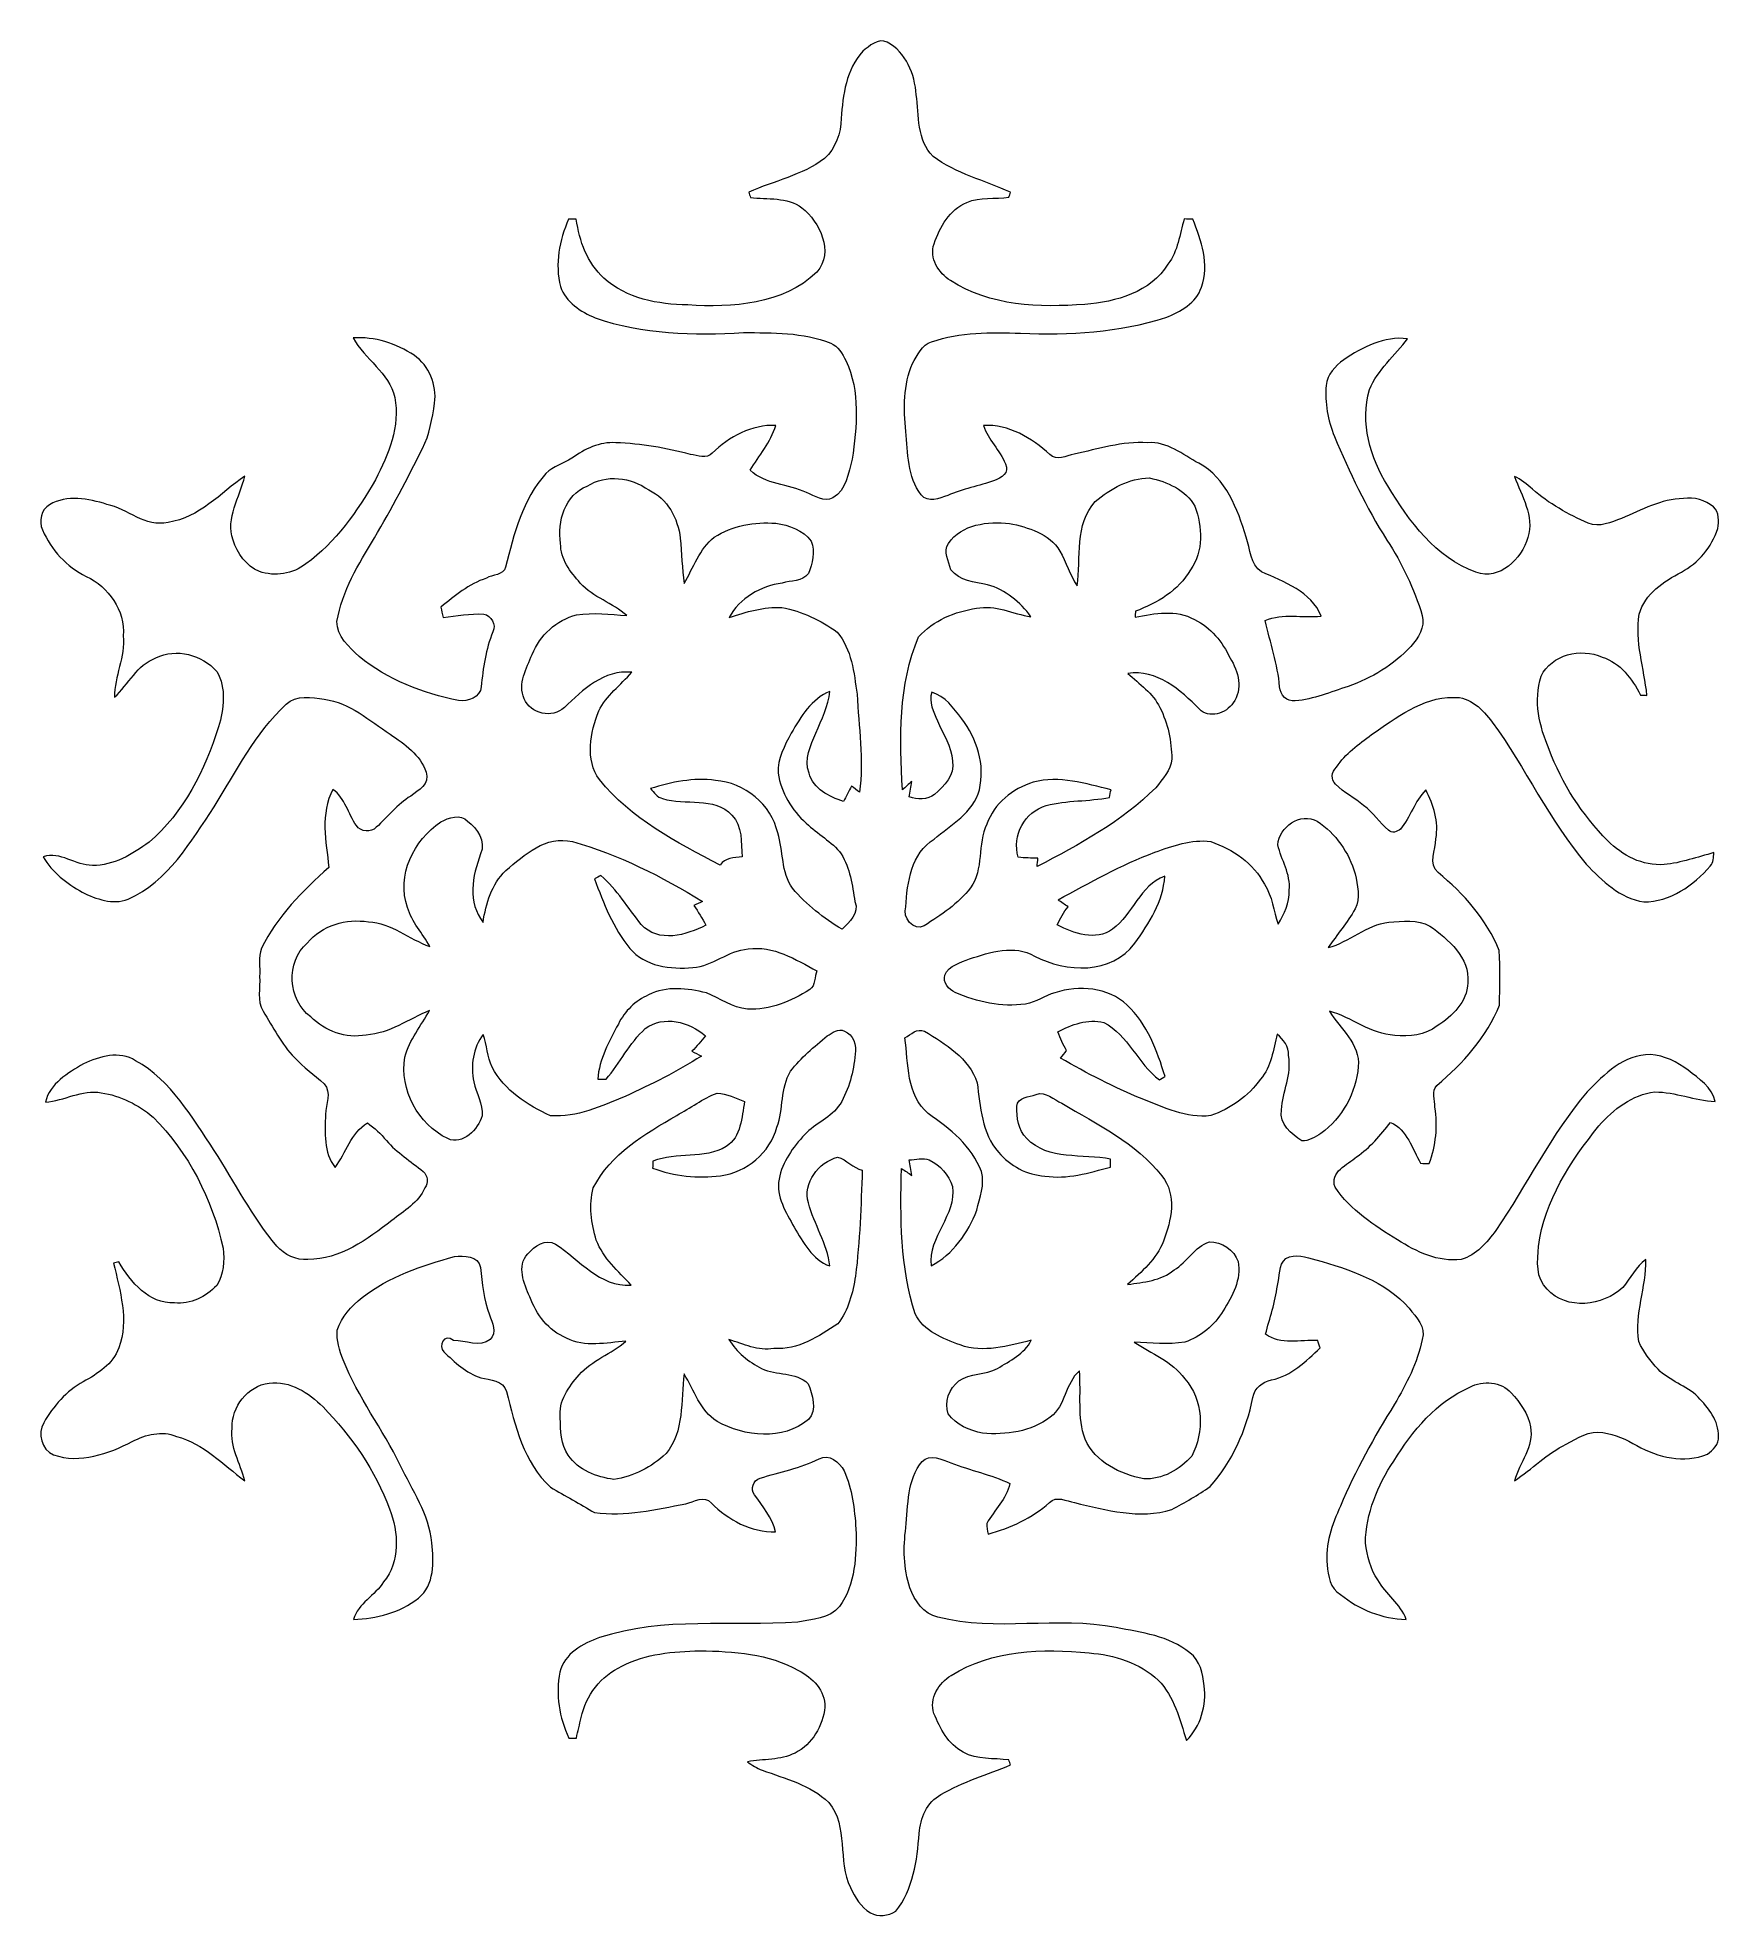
# Model space of a CAD drawing. Header units: centimetres. Extents: x -14.5 to 14.4, y -16.1 to 16.2.
import ezdxf

# ---------------------------------------------------------------- set-up
doc = ezdxf.new("R2010")
doc.units = ezdxf.units.CM
doc.header["$MEASUREMENT"] = 0
doc.layers.add('Layer 1', color=7, linetype='Continuous')

msp = doc.modelspace()

# ---------------------------------------------------------------- linework, layer by layer
at = {"layer": 'Layer 1', "color": 8, "lineweight": 9}
for points, knots in [([(-0.28978, 15.92948), (-0.17795, 16.01415), (-0.02555, 16.16373), (0.12862, 16.08576), (0.12862, 16.08576), (0.45529, 15.91431), (0.60487, 15.53261), (0.62956, 15.18159), (0.62956, 15.18159), (0.67754, 14.83023), (0.63873, 14.39349), (0.91954, 14.12291), (0.91954, 14.12291), (1.3143, 13.82269), (1.80537, 13.71016), (2.24881, 13.50484), (2.24881, 13.50484), (2.24211, 13.48367), (2.22906, 13.44064), (2.22271, 13.41912), (2.22271, 13.41912), (1.98317, 13.38772), (1.72458, 13.43358), (1.49986, 13.3288), (1.49986, 13.3288), (1.19894, 13.2145), (1.03667, 12.90724), (0.93612, 12.62078), (0.93612, 12.62078), (0.85111, 12.37595), (1.01197, 12.1149), (1.2187, 11.98896), (1.2187, 11.98896), (1.89498, 11.54375), (2.74729, 11.52399), (3.52798, 11.57797), (3.52798, 11.57797), (4.05856, 11.6196), (4.66181, 11.78964), (4.95497, 12.27153), (4.95497, 12.27153), (5.12959, 12.49378), (5.15535, 12.78412), (5.23613, 13.04694), (5.23613, 13.04694), (5.28446, 13.04588), (5.33279, 13.04482), (5.38148, 13.04341), (5.38148, 13.04341), (5.52717, 12.67793), (5.67252, 12.26624), (5.52894, 11.87642), (5.52894, 11.87642), (5.44674, 11.59984), (5.17087, 11.45273), (4.91934, 11.3536), (4.91934, 11.3536), (4.11677, 11.09572), (3.26058, 11.04492), (2.42308, 11.08337), (2.42308, 11.08337), (1.9112, 11.10207), (1.38556, 11.10172), (0.89379, 10.93803), (0.89379, 10.93803), (0.72481, 10.88229), (0.64861, 10.70343), (0.56324, 10.56267), (0.56324, 10.56267), (0.40943, 10.19649), (0.40978, 9.7848), (0.44894, 9.39533), (0.44894, 9.39533), (0.48598, 9.02985), (0.47716, 8.61287), (0.71282, 8.30701), (0.71282, 8.30701), (0.83206, 8.16096), (1.02608, 8.2414), (1.16966, 8.29749), (1.16966, 8.29749), (1.4286, 8.40897), (1.7073, 8.45906), (1.97259, 8.55219), (1.97259, 8.55219), (2.08583, 8.59664), (2.24211, 8.68131), (2.16203, 8.83971), (2.16203, 8.83971), (2.06819, 9.07713), (1.86181, 9.25105), (1.78702, 9.49799), (1.78702, 9.49799), (2.222, 9.5241), (2.61252, 9.27856), (2.92473, 9.00163), (2.92473, 9.00163), (3.04327, 8.87922), (3.20554, 8.9787), (3.34136, 9.00763), (3.34136, 9.00763), (3.75941, 9.09089), (4.17145, 9.23305), (4.60501, 9.20025), (4.60501, 9.20025), (4.94333, 9.23023), (5.20721, 8.99317), (5.48802, 8.84782), (5.48802, 8.84782), (5.95792, 8.60017), (6.15089, 8.05654), (6.30011, 7.57923), (6.30011, 7.57923), (6.37172, 7.37286), (6.36502, 7.11462), (6.56469, 6.98127), (6.56469, 6.98127), (6.94464, 6.81335), (7.42441, 6.64225), (7.58599, 6.22174), (7.58599, 6.22174), (7.26813, 6.18682), (6.92911, 6.27925), (6.62784, 6.1459), (6.62784, 6.1459), (6.71216, 5.76631), (6.84304, 5.39695), (6.87443, 5.00678), (6.87443, 5.00678), (6.88043, 4.86425), (6.99826, 4.74925), (7.1436, 4.76336), (7.1436, 4.76336), (7.45687, 4.79723), (7.75285, 4.91576), (8.04989, 5.01454), (8.04989, 5.01454), (8.45664, 5.15424), (8.8327, 5.38637), (9.12974, 5.69893), (9.12974, 5.69893), (9.25992, 5.84145), (9.37633, 6.03089), (9.32553, 6.23339), (9.32553, 6.23339), (9.18901, 6.692), (8.97734, 7.12732), (8.71911, 7.52949), (8.71911, 7.52949), (8.35822, 8.09005), (8.07388, 8.69648), (7.81706, 9.31067), (7.81706, 9.31067), (7.70064, 9.58619), (7.64843, 9.88922), (7.67418, 10.18767), (7.67418, 10.18767), (7.69252, 10.37464), (7.82976, 10.5221), (7.9751, 10.62829), (7.9751, 10.62829), (8.2986, 10.84172), (8.67289, 11.03469), (9.07365, 10.98954), (9.07365, 10.98954), (8.8574, 10.69814), (8.55648, 10.4579), (8.41995, 10.11359), (8.41995, 10.11359), (8.2485, 9.5502), (8.43336, 8.94554), (8.73251, 8.45906), (8.73251, 8.45906), (9.0994, 7.85122), (9.55378, 7.22787), (10.2484, 6.97563), (10.2484, 6.97563), (10.65903, 6.82676), (11.03262, 7.20846), (11.14199, 7.57041), (11.14199, 7.57041), (11.2517, 7.95), (11.03545, 8.28514), (10.90951, 8.62416), (10.90951, 8.62416), (11.0231, 8.56807), (11.12505, 8.49152), (11.21819, 8.40579), (11.21819, 8.40579), (11.50076, 8.15426), (11.8359, 7.97011), (12.17951, 7.81665), (12.17951, 7.81665), (12.37459, 7.74257), (12.56932, 7.8357), (12.75136, 7.89991), (12.75136, 7.89991), (13.09285, 8.04596), (13.43328, 8.23646), (13.81392, 8.24175), (13.81392, 8.24175), (14.00054, 8.27703), (14.18505, 8.20753), (14.33321, 8.09852), (14.33321, 8.09852), (14.43164, 8.00574), (14.42529, 7.84981), (14.40483, 7.72493), (14.40483, 7.72493), (14.29652, 7.41025), (14.07745, 7.13191), (13.77829, 6.97951), (13.77829, 6.97951), (13.47314, 6.81794), (13.15458, 6.60804), (13.05404, 6.25667), (13.05404, 6.25667), (12.97714, 5.78501), (13.14224, 5.32604), (13.18633, 4.86037), (13.18633, 4.86037), (13.15846, 4.86179), (13.10308, 4.86461), (13.07556, 4.86567), (13.07556, 4.86567), (12.93304, 5.14612), (12.72984, 5.41882), (12.41692, 5.51795), (12.41692, 5.51795), (12.05286, 5.68094), (11.54944, 5.56381), (11.36776, 5.18952), (11.36776, 5.18952), (11.23371, 4.77218), (11.33742, 4.32274), (11.50711, 3.93222), (11.50711, 3.93222), (11.72301, 3.34378), (12.07508, 2.80932), (12.51253, 2.36165), (12.51253, 2.36165), (12.76406, 2.10483), (13.11401, 1.92703), (13.4809, 1.95102), (13.4809, 1.95102), (13.77477, 1.97994), (14.05346, 2.0826), (14.33745, 2.15739), (14.33745, 2.15739), (14.32616, 2.07907), (14.33745, 1.98735), (14.27395, 1.92703), (14.27395, 1.92703), (13.99067, 1.59577), (13.58427, 1.30649), (13.1313, 1.31249), (13.1313, 1.31249), (12.72596, 1.36858), (12.4141, 1.67656), (12.14529, 1.95984), (12.14529, 1.95984), (11.50993, 2.70702), (11.10424, 3.61189), (10.52745, 4.4), (10.52745, 4.4), (10.37011, 4.61272), (10.14821, 4.84097), (9.85999, 4.82615), (9.85999, 4.82615), (9.31742, 4.82792), (8.87927, 4.47197), (8.45241, 4.18692), (8.45241, 4.18692), (8.23721, 4.01865), (7.99838, 3.86237), (7.85374, 3.62389), (7.85374, 3.62389), (7.76167, 3.55122), (7.7525, 3.40905), (7.83716, 3.33249), (7.83716, 3.33249), (7.97933, 3.18821), (8.1656, 3.0986), (8.31835, 2.9656), (8.31835, 2.9656), (8.48169, 2.84742), (8.59246, 2.67456), (8.74451, 2.54368), (8.74451, 2.54368), (8.8006, 2.47912), (8.89409, 2.51793), (8.95124, 2.56062), (8.95124, 2.56062), (9.12445, 2.76699), (9.19289, 3.04216), (9.3848, 3.23477), (9.3848, 3.23477), (9.51886, 2.9776), (9.61446, 2.68903), (9.55942, 2.39516), (9.55942, 2.39516), (9.56401, 2.20678), (9.41902, 1.96477), (9.59999, 1.81449), (9.59999, 1.81449), (10.0392, 1.45289), (10.43326, 1.00945), (10.64739, 0.47676), (10.64739, 0.47676), (10.67597, 0.16525), (10.65162, -0.14872), (10.65445, -0.46093), (10.65445, -0.46093), (10.43431, -1.0102), (10.02474, -1.46387), (9.57742, -1.84276), (9.57742, -1.84276), (9.48111, -1.94153), (9.54567, -2.09499), (9.54426, -2.21846), (9.54426, -2.21846), (9.59294, -2.54373), (9.5626, -2.87745), (9.44583, -3.18437), (9.44583, -3.18437), (9.39574, -3.18331), (9.34599, -3.18225), (9.29661, -3.1812), (9.29661, -3.1812), (9.15691, -2.93108), (9.06377, -2.60264), (8.77943, -2.47881), (8.77943, -2.47881), (8.61116, -2.70001), (8.42771, -2.91167), (8.19664, -3.06972), (8.19664, -3.06972), (8.04072, -3.20448), (7.73451, -3.32548), (7.82658, -3.59394), (7.82658, -3.59394), (8.09328, -3.98729), (8.50356, -4.25223), (8.9022, -4.49706), (8.9022, -4.49706), (9.2264, -4.70378), (9.59894, -4.88264), (9.99546, -4.83466), (9.99546, -4.83466), (10.2551, -4.76058), (10.43714, -4.54433), (10.58918, -4.33443), (10.58918, -4.33443), (11.12964, -3.55302), (11.5378, -2.67778), (12.16187, -1.95565), (12.16187, -1.95565), (12.44867, -1.65226), (12.79722, -1.30442), (13.24736, -1.31359), (13.24736, -1.31359), (13.48725, -1.33158), (13.70739, -1.436), (13.89506, -1.58205), (13.89506, -1.58205), (14.07886, -1.72634), (14.30499, -1.87133), (14.3572, -2.11792), (14.3572, -2.11792), (14.00619, -2.1017), (13.67458, -1.95459), (13.32286, -1.95494), (13.32286, -1.95494), (12.93374, -1.99833), (12.61025, -2.25621), (12.35801, -2.53914), (12.35801, -2.53914), (11.87823, -3.14627), (11.42209, -3.82078), (11.32508, -4.60924), (11.32508, -4.60924), (11.30144, -4.85301), (11.27251, -5.15922), (11.47183, -5.34584), (11.47183, -5.34584), (11.80697, -5.70991), (12.42962, -5.63653), (12.77006, -5.31656), (12.77006, -5.31656), (12.90623, -5.15887), (12.99231, -4.95602), (13.16869, -4.83466), (13.16869, -4.83466), (13.18139, -5.30986), (12.96973, -5.7667), (13.04487, -6.24472), (13.04487, -6.24472), (13.12989, -6.41864), (13.24172, -6.58127), (13.3786, -6.72026), (13.3786, -6.72026), (13.57404, -6.92558), (13.86649, -6.99437), (14.0651, -7.19757), (14.0651, -7.19757), (14.24114, -7.38278), (14.42564, -7.60432), (14.41435, -7.87631), (14.41435, -7.87631), (14.43234, -8.00755), (14.32051, -8.10985), (14.22491, -8.18076), (14.22491, -8.18076), (13.82486, -8.34445), (13.37824, -8.23685), (13.01594, -8.03295), (13.01594, -8.03295), (12.83426, -7.92817), (12.64164, -7.83786), (12.43139, -7.80893), (12.43139, -7.80893), (12.19538, -7.76413), (11.995, -7.90877), (11.79745, -8.00825), (11.79745, -8.00825), (11.46795, -8.167), (11.21395, -8.43829), (10.91056, -8.63726), (10.91056, -8.63726), (10.99594, -8.32434), (11.24923, -8.05023), (11.18608, -7.71051), (11.18608, -7.71051), (11.14481, -7.48649), (11.00687, -7.29035), (10.85624, -7.12631), (10.85624, -7.12631), (10.68055, -6.93193), (10.36799, -6.90794), (10.14362, -7.02753), (10.14362, -7.02753), (9.57212, -7.28118), (9.15479, -7.7733), (8.83729, -8.29718), (8.83729, -8.29718), (8.55683, -8.71416), (8.35892, -9.20029), (8.34904, -9.70794), (8.34904, -9.70794), (8.3815, -9.92736), (8.42948, -10.15596), (8.56247, -10.34011), (8.56247, -10.34011), (8.69794, -10.58565), (8.95371, -10.75004), (9.04896, -11.02062), (9.04896, -11.02062), (8.63479, -11.00475), (8.23933, -10.85446), (7.92112, -10.58988), (7.92112, -10.58988), (7.73486, -10.49216), (7.71404, -10.26603), (7.69006, -10.08329), (7.69006, -10.08329), (7.65337, -9.73193), (7.77296, -9.38691), (7.92007, -9.07399), (7.92007, -9.07399), (8.17618, -8.46298), (8.49686, -7.88161), (8.85069, -7.32245), (8.85069, -7.32245), (9.04719, -6.97073), (9.24933, -6.61161), (9.3213, -6.20979), (9.3213, -6.20979), (9.40067, -5.98931), (9.21617, -5.82914), (9.10117, -5.67181), (9.10117, -5.67181), (8.69089, -5.2012), (8.07741, -5.00611), (7.49779, -4.8389), (7.49779, -4.8389), (7.3334, -4.79939), (7.14043, -4.72636), (6.98132, -4.81844), (6.98132, -4.81844), (6.84727, -4.92956), (6.8829, -5.13206), (6.83633, -5.28269), (6.83633, -5.28269), (6.8, -5.56844), (6.70369, -5.84008), (6.63243, -6.11772), (6.63243, -6.11772), (6.88925, -6.31139), (7.23215, -6.21332), (7.52848, -6.22496), (7.52848, -6.22496), (7.54259, -6.2673), (7.55706, -6.30998), (7.57187, -6.35302), (7.57187, -6.35302), (7.32599, -6.58056), (7.07693, -6.83633), (6.73403, -6.90265), (6.73403, -6.90265), (6.57739, -6.93475), (6.4451, -7.03988), (6.41582, -7.20604), (6.41582, -7.20604), (6.30293, -7.76554), (6.06128, -8.30811), (5.68099, -8.73674), (5.68099, -8.73674), (5.46932, -8.88032), (5.24742, -9.01296), (5.02023, -9.1315), (5.02023, -9.1315), (4.47272, -9.30648), (3.8924, -9.13714), (3.35159, -9.01261), (3.35159, -9.01261), (3.21119, -8.9858), (3.04044, -8.88808), (2.91874, -9.01014), (2.91874, -9.01014), (2.61817, -9.27719), (2.25093, -9.45147), (1.86428, -9.55201), (1.86428, -9.55201), (1.8537, -9.49168), (1.83641, -9.43101), (1.84206, -9.36927), (1.84206, -9.36927), (1.96729, -9.13679), (2.18425, -8.95405), (2.23999, -8.68523), (2.23999, -8.68523), (1.91438, -8.52895), (1.55772, -8.46051), (1.22399, -8.32611), (1.22399, -8.32611), (1.0723, -8.27919), (0.86416, -8.16453), (0.73081, -8.30423), (0.73081, -8.30423), (0.46622, -8.61926), (0.4948, -9.05741), (0.44964, -9.44088), (0.44964, -9.44088), (0.40837, -9.7859), (0.4059, -10.14185), (0.52161, -10.47417), (0.52161, -10.47417), (0.60346, -10.69889), (0.75198, -10.9282), (1.00315, -10.9797), (1.00315, -10.9797), (2.00398, -11.24252), (3.05456, -10.95677), (4.06315, -11.16032), (4.06315, -11.16032), (4.50165, -11.2404), (4.97367, -11.30355), (5.33315, -11.59177), (5.33315, -11.59177), (5.50883, -11.72512), (5.55751, -11.95196), (5.57586, -12.15868), (5.57586, -12.15868), (5.62313, -12.49735), (5.51871, -12.85754), (5.27317, -13.09989), (5.27317, -13.09989), (5.15676, -12.73794), (5.06539, -12.34495), (4.78987, -12.06343), (4.78987, -12.06343), (4.46778, -11.76745), (4.03104, -11.62634), (3.60101, -11.59565), (3.60101, -11.59565), (2.80197, -11.51628), (1.93025, -11.54309), (1.23175, -11.98194), (1.23175, -11.98194), (1.01585, -12.11141), (0.84581, -12.38129), (0.93436, -12.63599), (0.93436, -12.63599), (1.03878, -12.89352), (1.17813, -13.16622), (1.43707, -13.29851), (1.43707, -13.29851), (1.67167, -13.44068), (1.96165, -13.39693), (2.222, -13.43503), (2.222, -13.43503), (2.22906, -13.45655), (2.24281, -13.49924), (2.24987, -13.52076), (2.24987, -13.52076), (1.84947, -13.68586), (1.43001, -13.80968), (1.05431, -14.02946), (1.05431, -14.02946), (0.81124, -14.15505), (0.70082, -14.43763), (0.67966, -14.69727), (0.67966, -14.69727), (0.64367, -15.16047), (0.57876, -15.66177), (0.27678, -16.03536), (0.27678, -16.03536), (0.1519, -16.1105), (-0.02625, -16.14013), (-0.15819, -16.0597), (-0.15819, -16.0597), (-0.32823, -15.97009), (-0.41748, -15.78877), (-0.50286, -15.62649), (-0.50286, -15.62649), (-0.72581, -15.16259), (-0.53143, -14.58086), (-0.87433, -14.16458), (-0.87433, -14.16458), (-1.18654, -13.86154), (-1.62081, -13.75677), (-2.01627, -13.61072), (-2.01627, -13.61072), (-2.11011, -13.57897), (-2.19407, -13.5264), (-2.27133, -13.46608), (-2.27133, -13.46608), (-2.00004, -13.41528), (-1.70548, -13.44421), (-1.45324, -13.31509), (-1.45324, -13.31509), (-1.15585, -13.16763), (-0.97664, -12.84731), (-0.94171, -12.52593), (-0.94171, -12.52593), (-0.92866, -12.24547), (-1.15585, -12.01369), (-1.39327, -11.89763), (-1.39327, -11.89763), (-1.90515, -11.60271), (-2.51122, -11.56919), (-3.08872, -11.55649), (-3.08872, -11.55649), (-3.54239, -11.57519), (-4.02005, -11.60165), (-4.42821, -11.82249), (-4.42821, -11.82249), (-4.78487, -11.983), (-5.05334, -12.32378), (-5.12742, -12.70761), (-5.12742, -12.70761), (-5.15741, -12.82296), (-5.18457, -12.94079), (-5.21103, -13.05756), (-5.21103, -13.05756), (-5.25513, -13.05721), (-5.29922, -13.05756), (-5.34297, -13.05827), (-5.34297, -13.05827), (-5.50348, -12.70796), (-5.57439, -12.30614), (-5.49396, -11.92585), (-5.49396, -11.92585), (-5.41811, -11.60588), (-5.10237, -11.43302), (-4.81415, -11.33283), (-4.81415, -11.33283), (-3.71349, -10.96524), (-2.54156, -11.1508), (-1.40703, -11.06437), (-1.40703, -11.06437), (-1.16114, -11.02098), (-0.86375, -11.00651), (-0.68983, -10.79943), (-0.68983, -10.79943), (-0.41254, -10.41526), (-0.39596, -9.91749), (-0.40725, -9.46276), (-0.40725, -9.46276), (-0.43089, -9.12338), (-0.47322, -8.77978), (-0.60869, -8.46475), (-0.60869, -8.46475), (-0.6923, -8.31446), (-0.86833, -8.16453), (-1.04155, -8.2619), (-1.04155, -8.2619), (-1.36222, -8.41959), (-1.71429, -8.48591), (-2.05261, -8.59281), (-2.05261, -8.59281), (-2.17643, -8.6235), (-2.22547, -8.77907), (-2.14962, -8.87926), (-2.14962, -8.87926), (-2.00569, -9.07646), (-1.84553, -9.2712), (-1.78732, -9.51497), (-1.78732, -9.51497), (-2.20677, -9.5252), (-2.60188, -9.30965), (-2.89116, -9.01896), (-2.89116, -9.01896), (-3.01181, -8.8775), (-3.18926, -9.00203), (-3.33213, -9.03025), (-3.33213, -9.03025), (-3.84613, -9.13326), (-4.37212, -9.2525), (-4.89882, -9.18441), (-4.89882, -9.18441), (-5.14788, -9.03378), (-5.40541, -8.89584), (-5.65553, -8.74768), (-5.65553, -8.74768), (-6.11943, -8.32223), (-6.26231, -7.68758), (-6.414, -7.10408), (-6.414, -7.10408), (-6.46021, -6.90688), (-6.69799, -6.90688), (-6.85321, -6.86561), (-6.85321, -6.86561), (-7.10368, -6.78835), (-7.30476, -6.59891), (-7.4875, -6.41969), (-7.4875, -6.41969), (-7.59228, -6.32797), (-7.49315, -6.09232), (-7.32029, -6.22708), (-7.32029, -6.22708), (-7.11709, -6.22426), (-6.87296, -6.3509), (-6.69164, -6.20873), (-6.69164, -6.20873), (-6.57487, -6.08773), (-6.66059, -5.91981), (-6.70222, -5.78646), (-6.70222, -5.78646), (-6.80841, -5.5254), (-6.82499, -5.2453), (-6.85744, -4.97013), (-6.85744, -4.97013), (-6.88954, -4.76799), (-7.15236, -4.76552), (-7.30618, -4.78457), (-7.30618, -4.78457), (-7.86498, -4.93591), (-8.43224, -5.12782), (-8.89438, -5.48907), (-8.89438, -5.48907), (-9.07641, -5.63864), (-9.25033, -5.81574), (-9.32089, -6.04716), (-9.32089, -6.04716), (-9.33429, -6.22461), (-9.28491, -6.39747), (-9.21753, -6.55975), (-9.21753, -6.55975), (-8.96599, -7.20145), (-8.54019, -7.75214), (-8.23786, -8.36879), (-8.23786, -8.36879), (-8.03396, -8.802), (-7.73974, -9.21087), (-7.69635, -9.703), (-7.69635, -9.703), (-7.66178, -10.02508), (-7.64378, -10.42725), (-7.92636, -10.65338), (-7.92636, -10.65338), (-8.23892, -10.90773), (-8.64814, -11.00404), (-9.04396, -11.01886), (-9.04396, -11.01886), (-8.95718, -10.74122), (-8.67284, -10.6107), (-8.52361, -10.37574), (-8.52361, -10.37574), (-8.23469, -10.02649), (-8.26961, -9.52132), (-8.42272, -9.12056), (-8.42272, -9.12056), (-8.66366, -8.45946), (-9.075, -7.86855), (-9.56572, -7.36867), (-9.56572, -7.36867), (-9.80737, -7.12208), (-10.13228, -6.9157), (-10.49317, -6.95768), (-10.49317, -6.95768), (-10.86076, -7.00707), (-11.14228, -7.36726), (-11.12711, -7.73414), (-11.12711, -7.73414), (-11.16874, -8.05306), (-10.986, -8.33634), (-10.91051, -8.6362), (-10.91051, -8.6362), (-11.28586, -8.36209), (-11.61712, -7.9952), (-12.08279, -7.87455), (-12.08279, -7.87455), (-12.33432, -7.76836), (-12.61231, -7.8428), (-12.84373, -7.96098), (-12.84373, -7.96098), (-13.25119, -8.17194), (-13.74261, -8.34974), (-14.19628, -8.19029), (-14.19628, -8.19029), (-14.40724, -8.10245), (-14.47074, -7.82763), (-14.36455, -7.63854), (-14.36455, -7.63854), (-14.19839, -7.35738), (-13.98003, -7.09033), (-13.68651, -6.93616), (-13.68651, -6.93616), (-13.43851, -6.79717), (-13.17816, -6.63454), (-13.07586, -6.35267), (-13.07586, -6.35267), (-12.8977, -5.87324), (-13.0561, -5.37053), (-13.16511, -4.89605), (-13.16511, -4.89605), (-13.14288, -4.89076), (-13.09808, -4.88053), (-13.0755, -4.87559), (-13.0755, -4.87559), (-12.86772, -5.22272), (-12.56221, -5.59737), (-12.11736, -5.58149), (-12.11736, -5.58149), (-11.84325, -5.60972), (-11.57831, -5.47249), (-11.39311, -5.28093), (-11.39311, -5.28093), (-11.27246, -5.09607), (-11.25834, -4.85371), (-11.28233, -4.64028), (-11.28233, -4.64028), (-11.46754, -3.79891), (-11.87394, -2.9981), (-12.48531, -2.38674), (-12.48531, -2.38674), (-12.74072, -2.17578), (-13.04411, -2.01597), (-13.37536, -1.96976), (-13.37536, -1.96976), (-13.70874, -1.90837), (-14.01072, -2.10875), (-14.33739, -2.12921), (-14.33739, -2.12921), (-14.26154, -1.8096), (-13.94722, -1.62615), (-13.68299, -1.47375), (-13.68299, -1.47375), (-13.40782, -1.34569), (-13.06245, -1.24092), (-12.78658, -1.41766), (-12.78658, -1.41766), (-12.16781, -1.75809), (-11.81891, -2.39556), (-11.43544, -2.95965), (-11.43544, -2.95965), (-11.07949, -3.50822), (-10.78456, -4.09948), (-10.36158, -4.60254), (-10.36158, -4.60254), (-10.23035, -4.75458), (-10.0275, -4.84948), (-9.8243, -4.83608), (-9.8243, -4.83608), (-9.26903, -4.83149), (-8.80372, -4.48824), (-8.38391, -4.16439), (-8.38391, -4.16439), (-8.17613, -3.99999), (-7.92565, -3.85923), (-7.81488, -3.60488), (-7.81488, -3.60488), (-7.75526, -3.51775), (-7.76337, -3.3911), (-7.84487, -3.3216), (-7.84487, -3.3216), (-8.05865, -3.14768), (-8.29536, -2.99916), (-8.47634, -2.78855), (-8.47634, -2.78855), (-8.57265, -2.67461), (-8.68271, -2.57406), (-8.80301, -2.48693), (-8.80301, -2.48693), (-9.08735, -2.65838), (-9.16637, -3.00128), (-9.35828, -3.2521), (-9.35828, -3.2521), (-9.56043, -2.99846), (-9.53114, -2.64391), (-9.52197, -2.34158), (-9.52197, -2.34158), (-9.51527, -2.16625), (-9.41508, -1.96094), (-9.54702, -1.81312), (-9.54702, -1.81312), (-9.71318, -1.66108), (-9.90333, -1.53443), (-10.05326, -1.36474), (-10.05326, -1.36474), (-10.28044, -1.13297), (-10.42685, -0.84016), (-10.59442, -0.56641), (-10.59442, -0.56641), (-10.70907, -0.39002), (-10.63922, -0.166), (-10.65651, 0.02802), (-10.65651, 0.02802), (-10.64028, 0.18819), (-10.68367, 0.35964), (-10.6237, 0.51415), (-10.6237, 0.51415), (-10.34959, 1.05919), (-9.91955, 1.50581), (-9.46412, 1.90339), (-9.46412, 1.90339), (-9.51668, 2.35071), (-9.61616, 2.82414), (-9.39427, 3.24536), (-9.39427, 3.24536), (-9.18648, 3.09155), (-9.13392, 2.82414), (-8.99175, 2.622), (-8.99175, 2.622), (-8.91484, 2.51687), (-8.74128, 2.49465), (-8.64991, 2.59237), (-8.64991, 2.59237), (-8.45482, 2.77369), (-8.28654, 2.98712), (-8.0583, 3.13), (-8.0583, 3.13), (-7.92777, 3.22454), (-7.72104, 3.33955), (-7.79371, 3.54134), (-7.79371, 3.54134), (-7.89249, 3.83732), (-8.16519, 4.02535), (-8.41108, 4.19292), (-8.41108, 4.19292), (-8.76738, 4.4254), (-9.10393, 4.73373), (-9.54349, 4.79299), (-9.54349, 4.79299), (-9.76045, 4.82792), (-10.02398, 4.87237), (-10.19931, 4.70621), (-10.19931, 4.70621), (-10.72953, 4.21126), (-11.05938, 3.55439), (-11.43544, 2.94444), (-11.43544, 2.94444), (-11.83972, 2.34754), (-12.22425, 1.6628), (-12.9164, 1.35694), (-12.9164, 1.35694), (-13.18239, 1.25357), (-13.46215, 1.36294), (-13.70415, 1.47547), (-13.70415, 1.47547), (-13.9638, 1.62893), (-14.22556, 1.81626), (-14.37231, 2.08789), (-14.37231, 2.08789), (-14.0788, 2.1835), (-13.81845, 1.93444), (-13.52812, 1.93761), (-13.52812, 1.93761), (-13.1644, 1.9302), (-12.83808, 2.1327), (-12.55445, 2.33696), (-12.55445, 2.33696), (-11.95579, 2.84742), (-11.59701, 3.5812), (-11.35889, 4.31851), (-11.35889, 4.31851), (-11.27281, 4.62507), (-11.22236, 4.9849), (-11.39064, 5.27171), (-11.39064, 5.27171), (-11.64287, 5.55887), (-12.08773, 5.67952), (-12.43839, 5.50278), (-12.43839, 5.50278), (-12.76718, 5.38672), (-12.90476, 5.0477), (-13.14818, 4.82827), (-13.14818, 4.82827), (-13.15206, 5.18775), (-12.96367, 5.52042), (-12.99754, 5.88484), (-12.99754, 5.88484), (-12.96685, 6.31841), (-13.25119, 6.7241), (-13.63466, 6.90543), (-13.63466, 6.90543), (-13.97509, 7.067), (-14.23579, 7.36157), (-14.38819, 7.702), (-14.38819, 7.702), (-14.45063, 7.85722), (-14.41394, 8.0509), (-14.26331, 8.13592), (-14.26331, 8.13592), (-13.96874, 8.31301), (-13.59303, 8.24034), (-13.28188, 8.14297), (-13.28188, 8.14297), (-12.91675, 8.0643), (-12.62571, 7.74257), (-12.22496, 7.83288), (-12.22496, 7.83288), (-11.69579, 7.91367), (-11.32714, 8.33488), (-10.91086, 8.62804), (-10.91086, 8.62804), (-10.99129, 8.26609), (-11.24706, 7.90873), (-11.10912, 7.52949), (-11.10912, 7.52949), (-11.04139, 7.29948), (-10.88581, 7.08252), (-10.65862, 6.99009), (-10.65862, 6.99009), (-10.39404, 6.89555), (-10.08042, 6.94247), (-9.86134, 7.12133), (-9.86134, 7.12133), (-9.34382, 7.48857), (-8.97693, 8.02409), (-8.66366, 8.56666), (-8.66366, 8.56666), (-8.44283, 8.99881), (-8.2361, 9.4867), (-8.33311, 9.9813), (-8.33311, 9.9813), (-8.42871, 10.41027), (-8.85028, 10.63358), (-9.04925, 11.00153), (-9.04925, 11.00153), (-8.67989, 11.02975), (-8.30595, 10.90663), (-8.00079, 10.70379), (-8.00079, 10.70379), (-7.73762, 10.52387), (-7.60815, 10.19508), (-7.64696, 9.88181), (-7.64696, 9.88181), (-7.68788, 9.61547), (-7.7348, 9.34347), (-7.8558, 9.10006), (-7.8558, 9.10006), (-8.11792, 8.58147), (-8.38462, 8.06465), (-8.68342, 7.56583), (-8.68342, 7.56583), (-8.95471, 7.1178), (-9.23834, 6.65425), (-9.32689, 6.12967), (-9.32689, 6.12967), (-9.32759, 5.87673), (-9.11416, 5.68976), (-8.94694, 5.52571), (-8.94694, 5.52571), (-8.45517, 5.12954), (-7.85016, 4.89459), (-7.23491, 4.77253), (-7.23491, 4.77253), (-7.07652, 4.74643), (-6.85921, 4.82298), (-6.84792, 5.00784), (-6.84792, 5.00784), (-6.81405, 5.32922), (-6.76819, 5.65166), (-6.64824, 5.95328), (-6.64824, 5.95328), (-6.58474, 6.07746), (-6.67012, 6.23197), (-6.80417, 6.25632), (-6.80417, 6.25632), (-7.03842, 6.2736), (-7.26949, 6.22033), (-7.50161, 6.19987), (-7.50161, 6.19987), (-7.51502, 6.25879), (-7.52807, 6.31805), (-7.54113, 6.37661), (-7.54113, 6.37661), (-7.303, 6.57382), (-7.0557, 6.77314), (-6.75866, 6.87332), (-6.75866, 6.87332), (-6.65742, 6.93929), (-6.46445, 6.92095), (-6.42917, 7.06488), (-6.42917, 7.06488), (-6.28383, 7.63215), (-6.13601, 8.22587), (-5.73526, 8.67425), (-5.73526, 8.67425), (-5.60931, 8.79737), (-5.43328, 8.84288), (-5.28829, 8.93707), (-5.28829, 8.93707), (-5.06745, 9.09089), (-4.81168, 9.22388), (-4.53299, 9.2006), (-4.53299, 9.2006), (-4.09907, 9.18966), (-3.66974, 9.10711), (-3.24958, 9.00199), (-3.24958, 9.00199), (-3.12576, 8.98399), (-2.97371, 8.91767), (-2.87529, 9.02386), (-2.87529, 9.02386), (-2.58777, 9.30608), (-2.19654, 9.51598), (-1.7852, 9.49905), (-1.7852, 9.49905), (-1.87022, 9.21083), (-2.07272, 8.98117), (-2.22582, 8.72858), (-2.22582, 8.72858), (-1.96053, 8.48023), (-1.56966, 8.4961), (-1.25639, 8.34405), (-1.25639, 8.34405), (-1.11493, 8.29714), (-0.95406, 8.16379), (-0.80166, 8.25445), (-0.80166, 8.25445), (-0.57271, 8.38392), (-0.53637, 8.68872), (-0.47146, 8.91661), (-0.47146, 8.91661), (-0.39138, 9.47753), (-0.32999, 10.08431), (-0.5787, 10.61312), (-0.5787, 10.61312), (-0.64009, 10.7306), (-0.71382, 10.85971), (-0.84117, 10.91334), (-0.84117, 10.91334), (-1.31566, 11.10101), (-1.83883, 11.0936), (-2.34048, 11.09325), (-2.34048, 11.09325), (-3.19243, 11.04633), (-4.07332, 11.0615), (-4.88683, 11.34831), (-4.88683, 11.34831), (-5.13483, 11.45132), (-5.39483, 11.61748), (-5.48267, 11.88383), (-5.48267, 11.88383), (-5.58603, 12.27506), (-5.50172, 12.6811), (-5.34508, 13.04447), (-5.34508, 13.04447), (-5.30099, 13.04411), (-5.25654, 13.04376), (-5.21244, 13.04305), (-5.21244, 13.04305), (-5.16058, 12.66805), (-5.02476, 12.28987), (-4.73795, 12.02882), (-4.73795, 12.02882), (-4.34778, 11.67957), (-3.80556, 11.57585), (-3.29686, 11.57021), (-3.29686, 11.57021), (-2.53521, 11.51976), (-1.66103, 11.57444), (-1.07929, 12.13324), (-1.07929, 12.13324), (-0.77767, 12.48108), (-1.02849, 12.99261), (-1.33647, 13.24061), (-1.33647, 13.24061), (-1.58941, 13.42758), (-1.92667, 13.38137), (-2.22053, 13.41665), (-2.22053, 13.41665), (-2.22723, 13.43887), (-2.24064, 13.48403), (-2.24769, 13.5066), (-2.24769, 13.5066), (-1.81519, 13.70275), (-1.33329, 13.79518), (-0.94665, 14.08375), (-0.94665, 14.08375), (-0.76074, 14.26225), (-0.66055, 14.51872), (-0.65984, 14.77519), (-0.65984, 14.77519), (-0.63338, 15.18054), (-0.57271, 15.61445), (-0.28978, 15.92948), (-0.28978, 15.92948), (-0.28978, 15.92948), (-0.28978, 15.92948), (-0.28978, 15.92948)], [0, 0, 0, 0, 0.00325733, 0.00325733, 0.00325733, 0.00325733, 0.00651466, 0.00651466, 0.00651466, 0.00651466, 0.00977199, 0.00977199, 0.00977199, 0.00977199, 0.01302932, 0.01302932, 0.01302932, 0.01302932, 0.01628664, 0.01628664, 0.01628664, 0.01628664, 0.01954397, 0.01954397, 0.01954397, 0.01954397, 0.0228013, 0.0228013, 0.0228013, 0.0228013, 0.02605863, 0.02605863, 0.02605863, 0.02605863, 0.02931596, 0.02931596, 0.02931596, 0.02931596, 0.03257329, 0.03257329, 0.03257329, 0.03257329, 0.03583062, 0.03583062, 0.03583062, 0.03583062, 0.03908795, 0.03908795, 0.03908795, 0.03908795, 0.04234528, 0.04234528, 0.04234528, 0.04234528, 0.04560261, 0.04560261, 0.04560261, 0.04560261, 0.04885993, 0.04885993, 0.04885993, 0.04885993, 0.05211726, 0.05211726, 0.05211726, 0.05211726, 0.05537459, 0.05537459, 0.05537459, 0.05537459, 0.05863192, 0.05863192, 0.05863192, 0.05863192, 0.06188925, 0.06188925, 0.06188925, 0.06188925, 0.06514658, 0.06514658, 0.06514658, 0.06514658, 0.06840391, 0.06840391, 0.06840391, 0.06840391, 0.07166124, 0.07166124, 0.07166124, 0.07166124, 0.07491857, 0.07491857, 0.07491857, 0.07491857, 0.0781759, 0.0781759, 0.0781759, 0.0781759, 0.08143322, 0.08143322, 0.08143322, 0.08143322, 0.08469055, 0.08469055, 0.08469055, 0.08469055, 0.08794788, 0.08794788, 0.08794788, 0.08794788, 0.09120521, 0.09120521, 0.09120521, 0.09120521, 0.09446254, 0.09446254, 0.09446254, 0.09446254, 0.09771987, 0.09771987, 0.09771987, 0.09771987, 0.1009772, 0.1009772, 0.1009772, 0.1009772, 0.10423453, 0.10423453, 0.10423453, 0.10423453, 0.10749186, 0.10749186, 0.10749186, 0.10749186, 0.11074919, 0.11074919, 0.11074919, 0.11074919, 0.11400651, 0.11400651, 0.11400651, 0.11400651, 0.11726384, 0.11726384, 0.11726384, 0.11726384, 0.12052117, 0.12052117, 0.12052117, 0.12052117, 0.1237785, 0.1237785, 0.1237785, 0.1237785, 0.12703583, 0.12703583, 0.12703583, 0.12703583, 0.13029316, 0.13029316, 0.13029316, 0.13029316, 0.13355049, 0.13355049, 0.13355049, 0.13355049, 0.13680782, 0.13680782, 0.13680782, 0.13680782, 0.14006515, 0.14006515, 0.14006515, 0.14006515, 0.14332248, 0.14332248, 0.14332248, 0.14332248, 0.1465798, 0.1465798, 0.1465798, 0.1465798, 0.14983713, 0.14983713, 0.14983713, 0.14983713, 0.15309446, 0.15309446, 0.15309446, 0.15309446, 0.15635179, 0.15635179, 0.15635179, 0.15635179, 0.15960912, 0.15960912, 0.15960912, 0.15960912, 0.16286645, 0.16286645, 0.16286645, 0.16286645, 0.16612378, 0.16612378, 0.16612378, 0.16612378, 0.16938111, 0.16938111, 0.16938111, 0.16938111, 0.17263844, 0.17263844, 0.17263844, 0.17263844, 0.17589577, 0.17589577, 0.17589577, 0.17589577, 0.17915309, 0.17915309, 0.17915309, 0.17915309, 0.18241042, 0.18241042, 0.18241042, 0.18241042, 0.18566775, 0.18566775, 0.18566775, 0.18566775, 0.18892508, 0.18892508, 0.18892508, 0.18892508, 0.19218241, 0.19218241, 0.19218241, 0.19218241, 0.19543974, 0.19543974, 0.19543974, 0.19543974, 0.19869707, 0.19869707, 0.19869707, 0.19869707, 0.2019544, 0.2019544, 0.2019544, 0.2019544, 0.20521173, 0.20521173, 0.20521173, 0.20521173, 0.20846906, 0.20846906, 0.20846906, 0.20846906, 0.21172638, 0.21172638, 0.21172638, 0.21172638, 0.21498371, 0.21498371, 0.21498371, 0.21498371, 0.21824104, 0.21824104, 0.21824104, 0.21824104, 0.22149837, 0.22149837, 0.22149837, 0.22149837, 0.2247557, 0.2247557, 0.2247557, 0.2247557, 0.22801303, 0.22801303, 0.22801303, 0.22801303, 0.23127036, 0.23127036, 0.23127036, 0.23127036, 0.23452769, 0.23452769, 0.23452769, 0.23452769, 0.23778502, 0.23778502, 0.23778502, 0.23778502, 0.24104235, 0.24104235, 0.24104235, 0.24104235, 0.24429967, 0.24429967, 0.24429967, 0.24429967, 0.247557, 0.247557, 0.247557, 0.247557, 0.25081433, 0.25081433, 0.25081433, 0.25081433, 0.25407166, 0.25407166, 0.25407166, 0.25407166, 0.25732899, 0.25732899, 0.25732899, 0.25732899, 0.26058632, 0.26058632, 0.26058632, 0.26058632, 0.26384365, 0.26384365, 0.26384365, 0.26384365, 0.26710098, 0.26710098, 0.26710098, 0.26710098, 0.27035831, 0.27035831, 0.27035831, 0.27035831, 0.27361564, 0.27361564, 0.27361564, 0.27361564, 0.27687296, 0.27687296, 0.27687296, 0.27687296, 0.28013029, 0.28013029, 0.28013029, 0.28013029, 0.28338762, 0.28338762, 0.28338762, 0.28338762, 0.28664495, 0.28664495, 0.28664495, 0.28664495, 0.28990228, 0.28990228, 0.28990228, 0.28990228, 0.29315961, 0.29315961, 0.29315961, 0.29315961, 0.29641694, 0.29641694, 0.29641694, 0.29641694, 0.29967427, 0.29967427, 0.29967427, 0.29967427, 0.3029316, 0.3029316, 0.3029316, 0.3029316, 0.30618893, 0.30618893, 0.30618893, 0.30618893, 0.30944625, 0.30944625, 0.30944625, 0.30944625, 0.31270358, 0.31270358, 0.31270358, 0.31270358, 0.31596091, 0.31596091, 0.31596091, 0.31596091, 0.31921824, 0.31921824, 0.31921824, 0.31921824, 0.32247557, 0.32247557, 0.32247557, 0.32247557, 0.3257329, 0.3257329, 0.3257329, 0.3257329, 0.32899023, 0.32899023, 0.32899023, 0.32899023, 0.33224756, 0.33224756, 0.33224756, 0.33224756, 0.33550489, 0.33550489, 0.33550489, 0.33550489, 0.33876221, 0.33876221, 0.33876221, 0.33876221, 0.34201954, 0.34201954, 0.34201954, 0.34201954, 0.34527687, 0.34527687, 0.34527687, 0.34527687, 0.3485342, 0.3485342, 0.3485342, 0.3485342, 0.35179153, 0.35179153, 0.35179153, 0.35179153, 0.35504886, 0.35504886, 0.35504886, 0.35504886, 0.35830619, 0.35830619, 0.35830619, 0.35830619, 0.36156352, 0.36156352, 0.36156352, 0.36156352, 0.36482085, 0.36482085, 0.36482085, 0.36482085, 0.36807818, 0.36807818, 0.36807818, 0.36807818, 0.3713355, 0.3713355, 0.3713355, 0.3713355, 0.37459283, 0.37459283, 0.37459283, 0.37459283, 0.37785016, 0.37785016, 0.37785016, 0.37785016, 0.38110749, 0.38110749, 0.38110749, 0.38110749, 0.38436482, 0.38436482, 0.38436482, 0.38436482, 0.38762215, 0.38762215, 0.38762215, 0.38762215, 0.39087948, 0.39087948, 0.39087948, 0.39087948, 0.39413681, 0.39413681, 0.39413681, 0.39413681, 0.39739414, 0.39739414, 0.39739414, 0.39739414, 0.40065147, 0.40065147, 0.40065147, 0.40065147, 0.40390879, 0.40390879, 0.40390879, 0.40390879, 0.40716612, 0.40716612, 0.40716612, 0.40716612, 0.41042345, 0.41042345, 0.41042345, 0.41042345, 0.41368078, 0.41368078, 0.41368078, 0.41368078, 0.41693811, 0.41693811, 0.41693811, 0.41693811, 0.42019544, 0.42019544, 0.42019544, 0.42019544, 0.42345277, 0.42345277, 0.42345277, 0.42345277, 0.4267101, 0.4267101, 0.4267101, 0.4267101, 0.42996743, 0.42996743, 0.42996743, 0.42996743, 0.43322476, 0.43322476, 0.43322476, 0.43322476, 0.43648208, 0.43648208, 0.43648208, 0.43648208, 0.43973941, 0.43973941, 0.43973941, 0.43973941, 0.44299674, 0.44299674, 0.44299674, 0.44299674, 0.44625407, 0.44625407, 0.44625407, 0.44625407, 0.4495114, 0.4495114, 0.4495114, 0.4495114, 0.45276873, 0.45276873, 0.45276873, 0.45276873, 0.45602606, 0.45602606, 0.45602606, 0.45602606, 0.45928339, 0.45928339, 0.45928339, 0.45928339, 0.46254072, 0.46254072, 0.46254072, 0.46254072, 0.46579805, 0.46579805, 0.46579805, 0.46579805, 0.46905537, 0.46905537, 0.46905537, 0.46905537, 0.4723127, 0.4723127, 0.4723127, 0.4723127, 0.47557003, 0.47557003, 0.47557003, 0.47557003, 0.47882736, 0.47882736, 0.47882736, 0.47882736, 0.48208469, 0.48208469, 0.48208469, 0.48208469, 0.48534202, 0.48534202, 0.48534202, 0.48534202, 0.48859935, 0.48859935, 0.48859935, 0.48859935, 0.49185668, 0.49185668, 0.49185668, 0.49185668, 0.49511401, 0.49511401, 0.49511401, 0.49511401, 0.49837134, 0.49837134, 0.49837134, 0.49837134, 0.50162866, 0.50162866, 0.50162866, 0.50162866, 0.50488599, 0.50488599, 0.50488599, 0.50488599, 0.50814332, 0.50814332, 0.50814332, 0.50814332, 0.51140065, 0.51140065, 0.51140065, 0.51140065, 0.51465798, 0.51465798, 0.51465798, 0.51465798, 0.51791531, 0.51791531, 0.51791531, 0.51791531, 0.52117264, 0.52117264, 0.52117264, 0.52117264, 0.52442997, 0.52442997, 0.52442997, 0.52442997, 0.5276873, 0.5276873, 0.5276873, 0.5276873, 0.53094463, 0.53094463, 0.53094463, 0.53094463, 0.53420195, 0.53420195, 0.53420195, 0.53420195, 0.53745928, 0.53745928, 0.53745928, 0.53745928, 0.54071661, 0.54071661, 0.54071661, 0.54071661, 0.54397394, 0.54397394, 0.54397394, 0.54397394, 0.54723127, 0.54723127, 0.54723127, 0.54723127, 0.5504886, 0.5504886, 0.5504886, 0.5504886, 0.55374593, 0.55374593, 0.55374593, 0.55374593, 0.55700326, 0.55700326, 0.55700326, 0.55700326, 0.56026059, 0.56026059, 0.56026059, 0.56026059, 0.56351792, 0.56351792, 0.56351792, 0.56351792, 0.56677524, 0.56677524, 0.56677524, 0.56677524, 0.57003257, 0.57003257, 0.57003257, 0.57003257, 0.5732899, 0.5732899, 0.5732899, 0.5732899, 0.57654723, 0.57654723, 0.57654723, 0.57654723, 0.57980456, 0.57980456, 0.57980456, 0.57980456, 0.58306189, 0.58306189, 0.58306189, 0.58306189, 0.58631922, 0.58631922, 0.58631922, 0.58631922, 0.58957655, 0.58957655, 0.58957655, 0.58957655, 0.59283388, 0.59283388, 0.59283388, 0.59283388, 0.59609121, 0.59609121, 0.59609121, 0.59609121, 0.59934853, 0.59934853, 0.59934853, 0.59934853, 0.60260586, 0.60260586, 0.60260586, 0.60260586, 0.60586319, 0.60586319, 0.60586319, 0.60586319, 0.60912052, 0.60912052, 0.60912052, 0.60912052, 0.61237785, 0.61237785, 0.61237785, 0.61237785, 0.61563518, 0.61563518, 0.61563518, 0.61563518, 0.61889251, 0.61889251, 0.61889251, 0.61889251, 0.62214984, 0.62214984, 0.62214984, 0.62214984, 0.62540717, 0.62540717, 0.62540717, 0.62540717, 0.6286645, 0.6286645, 0.6286645, 0.6286645, 0.63192182, 0.63192182, 0.63192182, 0.63192182, 0.63517915, 0.63517915, 0.63517915, 0.63517915, 0.63843648, 0.63843648, 0.63843648, 0.63843648, 0.64169381, 0.64169381, 0.64169381, 0.64169381, 0.64495114, 0.64495114, 0.64495114, 0.64495114, 0.64820847, 0.64820847, 0.64820847, 0.64820847, 0.6514658, 0.6514658, 0.6514658, 0.6514658, 0.65472313, 0.65472313, 0.65472313, 0.65472313, 0.65798046, 0.65798046, 0.65798046, 0.65798046, 0.66123779, 0.66123779, 0.66123779, 0.66123779, 0.66449511, 0.66449511, 0.66449511, 0.66449511, 0.66775244, 0.66775244, 0.66775244, 0.66775244, 0.67100977, 0.67100977, 0.67100977, 0.67100977, 0.6742671, 0.6742671, 0.6742671, 0.6742671, 0.67752443, 0.67752443, 0.67752443, 0.67752443, 0.68078176, 0.68078176, 0.68078176, 0.68078176, 0.68403909, 0.68403909, 0.68403909, 0.68403909, 0.68729642, 0.68729642, 0.68729642, 0.68729642, 0.69055375, 0.69055375, 0.69055375, 0.69055375, 0.69381107, 0.69381107, 0.69381107, 0.69381107, 0.6970684, 0.6970684, 0.6970684, 0.6970684, 0.70032573, 0.70032573, 0.70032573, 0.70032573, 0.70358306, 0.70358306, 0.70358306, 0.70358306, 0.70684039, 0.70684039, 0.70684039, 0.70684039, 0.71009772, 0.71009772, 0.71009772, 0.71009772, 0.71335505, 0.71335505, 0.71335505, 0.71335505, 0.71661238, 0.71661238, 0.71661238, 0.71661238, 0.71986971, 0.71986971, 0.71986971, 0.71986971, 0.72312704, 0.72312704, 0.72312704, 0.72312704, 0.72638436, 0.72638436, 0.72638436, 0.72638436, 0.72964169, 0.72964169, 0.72964169, 0.72964169, 0.73289902, 0.73289902, 0.73289902, 0.73289902, 0.73615635, 0.73615635, 0.73615635, 0.73615635, 0.73941368, 0.73941368, 0.73941368, 0.73941368, 0.74267101, 0.74267101, 0.74267101, 0.74267101, 0.74592834, 0.74592834, 0.74592834, 0.74592834, 0.74918567, 0.74918567, 0.74918567, 0.74918567, 0.752443, 0.752443, 0.752443, 0.752443, 0.75570033, 0.75570033, 0.75570033, 0.75570033, 0.75895765, 0.75895765, 0.75895765, 0.75895765, 0.76221498, 0.76221498, 0.76221498, 0.76221498, 0.76547231, 0.76547231, 0.76547231, 0.76547231, 0.76872964, 0.76872964, 0.76872964, 0.76872964, 0.77198697, 0.77198697, 0.77198697, 0.77198697, 0.7752443, 0.7752443, 0.7752443, 0.7752443, 0.77850163, 0.77850163, 0.77850163, 0.77850163, 0.78175896, 0.78175896, 0.78175896, 0.78175896, 0.78501629, 0.78501629, 0.78501629, 0.78501629, 0.78827362, 0.78827362, 0.78827362, 0.78827362, 0.79153094, 0.79153094, 0.79153094, 0.79153094, 0.79478827, 0.79478827, 0.79478827, 0.79478827, 0.7980456, 0.7980456, 0.7980456, 0.7980456, 0.80130293, 0.80130293, 0.80130293, 0.80130293, 0.80456026, 0.80456026, 0.80456026, 0.80456026, 0.80781759, 0.80781759, 0.80781759, 0.80781759, 0.81107492, 0.81107492, 0.81107492, 0.81107492, 0.81433225, 0.81433225, 0.81433225, 0.81433225, 0.81758958, 0.81758958, 0.81758958, 0.81758958, 0.82084691, 0.82084691, 0.82084691, 0.82084691, 0.82410423, 0.82410423, 0.82410423, 0.82410423, 0.82736156, 0.82736156, 0.82736156, 0.82736156, 0.83061889, 0.83061889, 0.83061889, 0.83061889, 0.83387622, 0.83387622, 0.83387622, 0.83387622, 0.83713355, 0.83713355, 0.83713355, 0.83713355, 0.84039088, 0.84039088, 0.84039088, 0.84039088, 0.84364821, 0.84364821, 0.84364821, 0.84364821, 0.84690554, 0.84690554, 0.84690554, 0.84690554, 0.85016287, 0.85016287, 0.85016287, 0.85016287, 0.8534202, 0.8534202, 0.8534202, 0.8534202, 0.85667752, 0.85667752, 0.85667752, 0.85667752, 0.85993485, 0.85993485, 0.85993485, 0.85993485, 0.86319218, 0.86319218, 0.86319218, 0.86319218, 0.86644951, 0.86644951, 0.86644951, 0.86644951, 0.86970684, 0.86970684, 0.86970684, 0.86970684, 0.87296417, 0.87296417, 0.87296417, 0.87296417, 0.8762215, 0.8762215, 0.8762215, 0.8762215, 0.87947883, 0.87947883, 0.87947883, 0.87947883, 0.88273616, 0.88273616, 0.88273616, 0.88273616, 0.88599349, 0.88599349, 0.88599349, 0.88599349, 0.88925081, 0.88925081, 0.88925081, 0.88925081, 0.89250814, 0.89250814, 0.89250814, 0.89250814, 0.89576547, 0.89576547, 0.89576547, 0.89576547, 0.8990228, 0.8990228, 0.8990228, 0.8990228, 0.90228013, 0.90228013, 0.90228013, 0.90228013, 0.90553746, 0.90553746, 0.90553746, 0.90553746, 0.90879479, 0.90879479, 0.90879479, 0.90879479, 0.91205212, 0.91205212, 0.91205212, 0.91205212, 0.91530945, 0.91530945, 0.91530945, 0.91530945, 0.91856678, 0.91856678, 0.91856678, 0.91856678, 0.9218241, 0.9218241, 0.9218241, 0.9218241, 0.92508143, 0.92508143, 0.92508143, 0.92508143, 0.92833876, 0.92833876, 0.92833876, 0.92833876, 0.93159609, 0.93159609, 0.93159609, 0.93159609, 0.93485342, 0.93485342, 0.93485342, 0.93485342, 0.93811075, 0.93811075, 0.93811075, 0.93811075, 0.94136808, 0.94136808, 0.94136808, 0.94136808, 0.94462541, 0.94462541, 0.94462541, 0.94462541, 0.94788274, 0.94788274, 0.94788274, 0.94788274, 0.95114007, 0.95114007, 0.95114007, 0.95114007, 0.95439739, 0.95439739, 0.95439739, 0.95439739, 0.95765472, 0.95765472, 0.95765472, 0.95765472, 0.96091205, 0.96091205, 0.96091205, 0.96091205, 0.96416938, 0.96416938, 0.96416938, 0.96416938, 0.96742671, 0.96742671, 0.96742671, 0.96742671, 0.97068404, 0.97068404, 0.97068404, 0.97068404, 0.97394137, 0.97394137, 0.97394137, 0.97394137, 0.9771987, 0.9771987, 0.9771987, 0.9771987, 0.98045603, 0.98045603, 0.98045603, 0.98045603, 0.98371336, 0.98371336, 0.98371336, 0.98371336, 0.98697068, 0.98697068, 0.98697068, 0.98697068, 0.99022801, 0.99022801, 0.99022801, 0.99022801, 0.99348534, 0.99348534, 0.99348534, 0.99348534, 1, 1, 1, 1]), ([(-5.02476, 8.45624), (-5.40788, 8.30842), (-5.54123, 7.84629), (-5.48161, 7.47199), (-5.48161, 7.47199), (-5.48937, 7.20141), (-5.31298, 6.97986), (-5.14365, 6.78972), (-5.14365, 6.78972), (-4.9221, 6.54101), (-4.58732, 6.44999), (-4.34461, 6.22986), (-4.34461, 6.22986), (-4.63106, 6.25279), (-4.92104, 6.28983), (-5.20679, 6.24256), (-5.20679, 6.24256), (-5.55499, 6.15754), (-5.83686, 5.89049), (-5.97232, 5.56205), (-5.97232, 5.56205), (-6.07075, 5.32463), (-6.21997, 5.06216), (-6.10885, 4.80181), (-6.10885, 4.80181), (-5.99419, 4.54111), (-5.62836, 4.45856), (-5.4174, 4.65188), (-5.4174, 4.65188), (-5.10167, 4.95245), (-4.73337, 5.3077), (-4.26064, 5.25654), (-4.26064, 5.25654), (-4.45009, 5.0357), (-4.69633, 4.85755), (-4.82721, 4.59156), (-4.82721, 4.59156), (-4.96973, 4.22573), (-5.06321, 3.75371), (-4.81627, 3.41363), (-4.81627, 3.41363), (-4.2737, 2.73842), (-3.49265, 2.3366), (-2.73982, 1.94255), (-2.73982, 1.94255), (-2.66291, 2.07943), (-2.49852, 2.06073), (-2.36446, 2.08754), (-2.36446, 2.08754), (-2.37999, 2.32778), (-2.35318, 2.6153), (-2.53733, 2.7998), (-2.53733, 2.7998), (-2.84601, 3.13247), (-3.33778, 2.96278), (-3.72901, 3.08661), (-3.72901, 3.08661), (-3.82285, 3.10707), (-3.87929, 3.18891), (-3.93503, 3.25912), (-3.93503, 3.25912), (-3.57484, 3.36954), (-3.19773, 3.45279), (-2.81919, 3.39741), (-2.81919, 3.39741), (-2.32001, 3.36777), (-1.86034, 2.9843), (-1.75063, 2.49571), (-1.75063, 2.49571), (-1.65291, 2.1835), (-1.69136, 1.82261), (-1.49981, 1.54426), (-1.49981, 1.54426), (-1.25745, 1.2638), (-0.96358, 1.02921), (-0.64503, 0.84047), (-0.64503, 0.84047), (-0.52296, 0.96818), (-0.3434, 1.10999), (-0.42454, 1.31672), (-0.42454, 1.31672), (-0.46899, 1.59577), (-0.50921, 1.89104), (-0.6609, 2.13552), (-0.6609, 2.13552), (-0.82, 2.35389), (-1.07224, 2.4756), (-1.26062, 2.66469), (-1.26062, 2.66469), (-1.51251, 2.88658), (-1.69066, 3.18856), (-1.74534, 3.52052), (-1.74534, 3.52052), (-1.75239, 3.77064), (-1.63457, 3.99819), (-1.5178, 4.21126), (-1.5178, 4.21126), (-1.35517, 4.49384), (-1.17102, 4.80146), (-0.85422, 4.92881), (-0.85422, 4.92881), (-0.88562, 4.67587), (-0.9971, 4.4448), (-1.09482, 4.21267), (-1.09482, 4.21267), (-1.18583, 3.99748), (-1.30049, 3.76218), (-1.21335, 3.52476), (-1.21335, 3.52476), (-1.13821, 3.25136), (-0.86939, 3.11942), (-0.62174, 3.03546), (-0.62174, 3.03546), (-0.57341, 3.12294), (-0.52579, 3.21114), (-0.48381, 3.30216), (-0.48381, 3.30216), (-0.4383, 3.26617), (-0.39314, 3.23019), (-0.34728, 3.19385), (-0.34728, 3.19385), (-0.2672, 3.75477), (-0.35998, 4.31957), (-0.38856, 4.88084), (-0.38856, 4.88084), (-0.43971, 5.24737), (-0.48063, 5.65342), (-0.73004, 5.94658), (-0.73004, 5.94658), (-1.00944, 6.15225), (-1.33647, 6.30535), (-1.67866, 6.36956), (-1.67866, 6.36956), (-1.99123, 6.38896), (-2.2925, 6.29336), (-2.5853, 6.19634), (-2.5853, 6.19634), (-2.41244, 6.5343), (-2.03814, 6.73927), (-1.67302, 6.79113), (-1.67302, 6.79113), (-1.52697, 6.83134), (-1.32871, 6.81688), (-1.22499, 6.95199), (-1.22499, 6.95199), (-1.15973, 7.1245), (-1.09976, 7.33017), (-1.17843, 7.50974), (-1.17843, 7.50974), (-1.31495, 7.70659), (-1.55943, 7.78349), (-1.78485, 7.81806), (-1.78485, 7.81806), (-2.14821, 7.84593), (-2.53168, 7.78032), (-2.84071, 7.57923), (-2.84071, 7.57923), (-3.09507, 7.37462), (-3.20161, 7.0543), (-3.36106, 6.78054), (-3.36106, 6.78054), (-3.39458, 7.04019), (-3.39987, 7.3023), (-3.42527, 7.5623), (-3.42527, 7.5623), (-3.46866, 7.90132), (-3.64152, 8.24387), (-3.96854, 8.38956), (-3.96854, 8.38956), (-4.27723, 8.60899), (-4.69774, 8.66402), (-5.02476, 8.45624), (-5.02476, 8.45624), (-5.02476, 8.45624), (-5.02476, 8.45624), (-5.02476, 8.45624)], [0, 0, 0, 0, 0.02222222, 0.02222222, 0.02222222, 0.02222222, 0.04444444, 0.04444444, 0.04444444, 0.04444444, 0.06666667, 0.06666667, 0.06666667, 0.06666667, 0.08888889, 0.08888889, 0.08888889, 0.08888889, 0.11111111, 0.11111111, 0.11111111, 0.11111111, 0.13333333, 0.13333333, 0.13333333, 0.13333333, 0.15555556, 0.15555556, 0.15555556, 0.15555556, 0.17777778, 0.17777778, 0.17777778, 0.17777778, 0.2, 0.2, 0.2, 0.2, 0.22222222, 0.22222222, 0.22222222, 0.22222222, 0.24444444, 0.24444444, 0.24444444, 0.24444444, 0.26666667, 0.26666667, 0.26666667, 0.26666667, 0.28888889, 0.28888889, 0.28888889, 0.28888889, 0.31111111, 0.31111111, 0.31111111, 0.31111111, 0.33333333, 0.33333333, 0.33333333, 0.33333333, 0.35555556, 0.35555556, 0.35555556, 0.35555556, 0.37777778, 0.37777778, 0.37777778, 0.37777778, 0.4, 0.4, 0.4, 0.4, 0.42222222, 0.42222222, 0.42222222, 0.42222222, 0.44444444, 0.44444444, 0.44444444, 0.44444444, 0.46666667, 0.46666667, 0.46666667, 0.46666667, 0.48888889, 0.48888889, 0.48888889, 0.48888889, 0.51111111, 0.51111111, 0.51111111, 0.51111111, 0.53333333, 0.53333333, 0.53333333, 0.53333333, 0.55555556, 0.55555556, 0.55555556, 0.55555556, 0.57777778, 0.57777778, 0.57777778, 0.57777778, 0.6, 0.6, 0.6, 0.6, 0.62222222, 0.62222222, 0.62222222, 0.62222222, 0.64444444, 0.64444444, 0.64444444, 0.64444444, 0.66666667, 0.66666667, 0.66666667, 0.66666667, 0.68888889, 0.68888889, 0.68888889, 0.68888889, 0.71111111, 0.71111111, 0.71111111, 0.71111111, 0.73333333, 0.73333333, 0.73333333, 0.73333333, 0.75555556, 0.75555556, 0.75555556, 0.75555556, 0.77777778, 0.77777778, 0.77777778, 0.77777778, 0.8, 0.8, 0.8, 0.8, 0.82222222, 0.82222222, 0.82222222, 0.82222222, 0.84444444, 0.84444444, 0.84444444, 0.84444444, 0.86666667, 0.86666667, 0.86666667, 0.86666667, 0.88888889, 0.88888889, 0.88888889, 0.88888889, 0.91111111, 0.91111111, 0.91111111, 0.91111111, 0.93333333, 0.93333333, 0.93333333, 0.93333333, 0.95555556, 0.95555556, 0.95555556, 0.95555556, 1, 1, 1, 1]), ([(3.70719, 8.19236), (3.34524, 7.79831), (3.46519, 7.22116), (3.39216, 6.73997), (3.39216, 6.73997), (3.27363, 6.93012), (3.21048, 7.14849), (3.09618, 7.34076), (3.09618, 7.34076), (2.91838, 7.64309), (2.55114, 7.74539), (2.23117, 7.8163), (2.23117, 7.8163), (1.86393, 7.85299), (1.40849, 7.80536), (1.18307, 7.47128), (1.18307, 7.47128), (1.09241, 7.33264), (1.18554, 7.16013), (1.22399, 7.02008), (1.22399, 7.02008), (1.37286, 6.81935), (1.63321, 6.80383), (1.85652, 6.76149), (1.85652, 6.76149), (2.15991, 6.67542), (2.41885, 6.46622), (2.59982, 6.21116), (2.59982, 6.21116), (2.28726, 6.25914), (1.98705, 6.4253), (1.66496, 6.3565), (1.66496, 6.3565), (1.29596, 6.30218), (0.92025, 6.15013), (0.67084, 5.86544), (0.67084, 5.86544), (0.31453, 5.04241), (0.34769, 4.1146), (0.39285, 3.23795), (0.39285, 3.23795), (0.44612, 3.28452), (0.49833, 3.33285), (0.55124, 3.38047), (0.55124, 3.38047), (0.53784, 3.29157), (0.52232, 3.20267), (0.50785, 3.11377), (0.50785, 3.11377), (0.65214, 3.07426), (0.82006, 3.05662), (0.94424, 3.15928), (0.94424, 3.15928), (1.10758, 3.30216), (1.30125, 3.48983), (1.25292, 3.73078), (1.25292, 3.73078), (1.24128, 3.98513), (1.0857, 4.19609), (0.99257, 4.42469), (0.99257, 4.42469), (0.93083, 4.57851), (0.84017, 4.74325), (0.8952, 4.91294), (0.8952, 4.91294), (1.12804, 4.85014), (1.27303, 4.63848), (1.41237, 4.45821), (1.41237, 4.45821), (1.67026, 4.11284), (1.81913, 3.66799), (1.714, 3.2376), (1.714, 3.2376), (1.60993, 2.84425), (1.22717, 2.63505), (0.93612, 2.39128), (0.93612, 2.39128), (0.54807, 2.14751), (0.47222, 1.64551), (0.4507, 1.22641), (0.4507, 1.22641), (0.38756, 1.04544), (0.58194, 0.80131), (0.7682, 0.90115), (0.7682, 0.90115), (1.05395, 1.08742), (1.35346, 1.27827), (1.56195, 1.55414), (1.56195, 1.55414), (1.79302, 1.87305), (1.6759, 2.30203), (1.84135, 2.64705), (1.84135, 2.64705), (1.96765, 3.00053), (2.28585, 3.26159), (2.64075, 3.36601), (2.64075, 3.36601), (3.0856, 3.49265), (3.54315, 3.33743), (3.97672, 3.23936), (3.97672, 3.23936), (3.9686, 3.19562), (3.96084, 3.15187), (3.95308, 3.10777), (3.95308, 3.10777), (3.59431, 3.03334), (3.21824, 3.06297), (2.86511, 2.96596), (2.86511, 2.96596), (2.49434, 2.86189), (2.26716, 2.44879), (2.38392, 2.08013), (2.38392, 2.08013), (2.49434, 2.06355), (2.60829, 2.06461), (2.72048, 2.06144), (2.72048, 2.06144), (2.71554, 2.01346), (2.71095, 1.96583), (2.70707, 1.9175), (2.70707, 1.9175), (3.42885, 2.2985), (4.16581, 2.68797), (4.74577, 3.27358), (4.74577, 3.27358), (4.86078, 3.42175), (5.00753, 3.57203), (5.02235, 3.76782), (5.02235, 3.76782), (5.01388, 4.0698), (4.95814, 4.3806), (4.81597, 4.64941), (4.81597, 4.64941), (4.69921, 4.90024), (4.46108, 5.0544), (4.26599, 5.2382), (4.26599, 5.2382), (4.76059, 5.31334), (5.17263, 4.95033), (5.49613, 4.62542), (5.49613, 4.62542), (5.65135, 4.45362), (5.96427, 4.54711), (6.07327, 4.73055), (6.07327, 4.73055), (6.25249, 4.96127), (6.16182, 5.27383), (6.02494, 5.50172), (6.02494, 5.50172), (5.88771, 5.77442), (5.69439, 6.0316), (5.40935, 6.16248), (5.40935, 6.16248), (5.0989, 6.34592), (4.72778, 6.26408), (4.39194, 6.20552), (4.39194, 6.20552), (4.39299, 6.23021), (4.39511, 6.27995), (4.39617, 6.30465), (4.39617, 6.30465), (4.76976, 6.44964), (5.13841, 6.65531), (5.34126, 7.01867), (5.34126, 7.01867), (5.57092, 7.33546), (5.54834, 7.75809), (5.41852, 8.10875), (5.41852, 8.10875), (5.264, 8.39027), (4.93874, 8.53561), (4.63676, 8.59594), (4.63676, 8.59594), (4.28751, 8.59382), (3.96719, 8.41108), (3.70719, 8.19236), (3.70719, 8.19236), (3.70719, 8.19236), (3.70719, 8.19236), (3.70719, 8.19236)], [0, 0, 0, 0, 0.02173913, 0.02173913, 0.02173913, 0.02173913, 0.04347826, 0.04347826, 0.04347826, 0.04347826, 0.06521739, 0.06521739, 0.06521739, 0.06521739, 0.08695652, 0.08695652, 0.08695652, 0.08695652, 0.10869565, 0.10869565, 0.10869565, 0.10869565, 0.13043478, 0.13043478, 0.13043478, 0.13043478, 0.15217391, 0.15217391, 0.15217391, 0.15217391, 0.17391304, 0.17391304, 0.17391304, 0.17391304, 0.19565217, 0.19565217, 0.19565217, 0.19565217, 0.2173913, 0.2173913, 0.2173913, 0.2173913, 0.23913043, 0.23913043, 0.23913043, 0.23913043, 0.26086957, 0.26086957, 0.26086957, 0.26086957, 0.2826087, 0.2826087, 0.2826087, 0.2826087, 0.30434783, 0.30434783, 0.30434783, 0.30434783, 0.32608696, 0.32608696, 0.32608696, 0.32608696, 0.34782609, 0.34782609, 0.34782609, 0.34782609, 0.36956522, 0.36956522, 0.36956522, 0.36956522, 0.39130435, 0.39130435, 0.39130435, 0.39130435, 0.41304348, 0.41304348, 0.41304348, 0.41304348, 0.43478261, 0.43478261, 0.43478261, 0.43478261, 0.45652174, 0.45652174, 0.45652174, 0.45652174, 0.47826087, 0.47826087, 0.47826087, 0.47826087, 0.5, 0.5, 0.5, 0.5, 0.52173913, 0.52173913, 0.52173913, 0.52173913, 0.54347826, 0.54347826, 0.54347826, 0.54347826, 0.56521739, 0.56521739, 0.56521739, 0.56521739, 0.58695652, 0.58695652, 0.58695652, 0.58695652, 0.60869565, 0.60869565, 0.60869565, 0.60869565, 0.63043478, 0.63043478, 0.63043478, 0.63043478, 0.65217391, 0.65217391, 0.65217391, 0.65217391, 0.67391304, 0.67391304, 0.67391304, 0.67391304, 0.69565217, 0.69565217, 0.69565217, 0.69565217, 0.7173913, 0.7173913, 0.7173913, 0.7173913, 0.73913043, 0.73913043, 0.73913043, 0.73913043, 0.76086957, 0.76086957, 0.76086957, 0.76086957, 0.7826087, 0.7826087, 0.7826087, 0.7826087, 0.80434783, 0.80434783, 0.80434783, 0.80434783, 0.82608696, 0.82608696, 0.82608696, 0.82608696, 0.84782609, 0.84782609, 0.84782609, 0.84782609, 0.86956522, 0.86956522, 0.86956522, 0.86956522, 0.89130435, 0.89130435, 0.89130435, 0.89130435, 0.91304348, 0.91304348, 0.91304348, 0.91304348, 0.93478261, 0.93478261, 0.93478261, 0.93478261, 0.95652174, 0.95652174, 0.95652174, 0.95652174, 1, 1, 1, 1]), ([(-7.54042, 2.68479), (-8.0082, 2.37894), (-8.30665, 1.76263), (-8.11298, 1.21406), (-8.11298, 1.21406), (-8.04207, 0.96077), (-7.85333, 0.77168), (-7.73057, 0.5452), (-7.73057, 0.5452), (-8.08934, 0.66902), (-8.39026, 0.94948), (-8.78361, 0.96747), (-8.78361, 0.96747), (-9.16919, 1.03168), (-9.583, 0.90715), (-9.8363, 0.60411), (-9.8363, 0.60411), (-10.20601, 0.27885), (-10.17073, -0.3745), (-9.77738, -0.66518), (-9.77738, -0.66518), (-9.52621, -0.90684), (-9.17343, -1.04371), (-8.82383, -0.97704), (-8.82383, -0.97704), (-8.41954, -0.95164), (-8.09604, -0.70081), (-7.73304, -0.55688), (-7.73304, -0.55688), (-7.88438, -0.81758), (-8.07876, -1.05783), (-8.15708, -1.35451), (-8.15708, -1.35451), (-8.25585, -1.91966), (-7.9313, -2.50915), (-7.42189, -2.75716), (-7.42189, -2.75716), (-7.15942, -2.8771), (-6.9026, -2.59241), (-6.82887, -2.36557), (-6.82887, -2.36557), (-6.81934, -2.16026), (-6.928, -1.97646), (-6.97527, -1.78278), (-6.97527, -1.78278), (-7.03348, -1.50338), (-6.98726, -1.19541), (-6.81264, -0.96575), (-6.81264, -0.96575), (-6.74561, -1.14884), (-6.74843, -1.3531), (-6.65671, -1.52773), (-6.65671, -1.52773), (-6.45457, -1.92954), (-6.04993, -2.18495), (-5.65376, -2.36416), (-5.65376, -2.36416), (-5.20115, -2.39591), (-4.78064, -2.20012), (-4.37318, -2.03079), (-4.37318, -2.03079), (-3.92586, -1.82194), (-3.47642, -1.61063), (-3.06367, -1.33793), (-3.06367, -1.33793), (-3.11764, -1.31006), (-3.17127, -1.28325), (-3.22489, -1.25644), (-3.22489, -1.25644), (-3.1441, -1.17107), (-3.06649, -1.08252), (-2.99417, -0.98974), (-2.99417, -0.98974), (-3.27322, -0.74844), (-3.70537, -0.63238), (-4.02675, -0.86591), (-4.02675, -0.86591), (-4.2991, -1.11674), (-4.46208, -1.45788), (-4.70162, -1.73692), (-4.70162, -1.73692), (-4.7376, -1.73692), (-4.80921, -1.73622), (-4.8452, -1.73586), (-4.8452, -1.73586), (-4.81874, -1.39438), (-4.65046, -1.08323), (-4.4896, -0.78795), (-4.4896, -0.78795), (-4.38165, -0.56394), (-4.19468, -0.38861), (-3.9696, -0.28665), (-3.9696, -0.28665), (-3.66233, -0.12967), (-3.29933, -0.1713), (-2.97724, -0.25385), (-2.97724, -0.25385), (-2.74123, -0.34592), (-2.53133, -0.50926), (-2.26992, -0.53148), (-2.26992, -0.53148), (-1.8868, -0.55476), (-1.5185, -0.39848), (-1.20206, -0.19634), (-1.20206, -0.19634), (-1.09658, -0.12931), (-1.12128, 0.02838), (-1.08035, 0.12504), (-1.08035, 0.12504), (-1.4423, 0.32154), (-1.82718, 0.56354), (-2.26004, 0.50322), (-2.26004, 0.50322), (-2.60435, 0.47887), (-2.86435, 0.203), (-3.21007, 0.1843), (-3.21007, 0.1843), (-3.59354, 0.14762), (-4.02816, 0.19947), (-4.29416, 0.51274), (-4.29416, 0.51274), (-4.5792, 0.86164), (-4.7443, 1.28815), (-4.90023, 1.70584), (-4.90023, 1.70584), (-4.87271, 1.7203), (-4.81768, 1.74923), (-4.79016, 1.76369), (-4.79016, 1.76369), (-4.51394, 1.52274), (-4.32344, 1.2056), (-4.09519, 0.92337), (-4.09519, 0.92337), (-3.80027, 0.59988), (-3.3212, 0.73605), (-2.98712, 0.91173), (-2.98712, 0.91173), (-3.04744, 1.02886), (-3.118, 1.14033), (-3.19314, 1.24828), (-3.19314, 1.24828), (-3.1434, 1.27227), (-3.0933, 1.29591), (-3.04321, 1.31954), (-3.04321, 1.31954), (-3.74312, 1.74676), (-4.48431, 2.12529), (-5.27664, 2.34789), (-5.27664, 2.34789), (-5.73949, 2.45655), (-6.1032, 2.12141), (-6.42388, 1.84836), (-6.42388, 1.84836), (-6.66976, 1.61306), (-6.76643, 1.28427), (-6.8144, 0.95901), (-6.8144, 0.95901), (-7.08322, 1.30014), (-7.00173, 1.75769), (-6.85638, 2.13517), (-6.85638, 2.13517), (-6.76501, 2.35601), (-6.91212, 2.57049), (-7.08146, 2.69926), (-7.08146, 2.69926), (-7.20458, 2.82943), (-7.40601, 2.76029), (-7.54042, 2.68479), (-7.54042, 2.68479), (-7.54042, 2.68479), (-7.54042, 2.68479), (-7.54042, 2.68479)], [0, 0, 0, 0, 0.02272727, 0.02272727, 0.02272727, 0.02272727, 0.04545455, 0.04545455, 0.04545455, 0.04545455, 0.06818182, 0.06818182, 0.06818182, 0.06818182, 0.09090909, 0.09090909, 0.09090909, 0.09090909, 0.11363636, 0.11363636, 0.11363636, 0.11363636, 0.13636364, 0.13636364, 0.13636364, 0.13636364, 0.15909091, 0.15909091, 0.15909091, 0.15909091, 0.18181818, 0.18181818, 0.18181818, 0.18181818, 0.20454545, 0.20454545, 0.20454545, 0.20454545, 0.22727273, 0.22727273, 0.22727273, 0.22727273, 0.25, 0.25, 0.25, 0.25, 0.27272727, 0.27272727, 0.27272727, 0.27272727, 0.29545455, 0.29545455, 0.29545455, 0.29545455, 0.31818182, 0.31818182, 0.31818182, 0.31818182, 0.34090909, 0.34090909, 0.34090909, 0.34090909, 0.36363636, 0.36363636, 0.36363636, 0.36363636, 0.38636364, 0.38636364, 0.38636364, 0.38636364, 0.40909091, 0.40909091, 0.40909091, 0.40909091, 0.43181818, 0.43181818, 0.43181818, 0.43181818, 0.45454545, 0.45454545, 0.45454545, 0.45454545, 0.47727273, 0.47727273, 0.47727273, 0.47727273, 0.5, 0.5, 0.5, 0.5, 0.52272727, 0.52272727, 0.52272727, 0.52272727, 0.54545455, 0.54545455, 0.54545455, 0.54545455, 0.56818182, 0.56818182, 0.56818182, 0.56818182, 0.59090909, 0.59090909, 0.59090909, 0.59090909, 0.61363636, 0.61363636, 0.61363636, 0.61363636, 0.63636364, 0.63636364, 0.63636364, 0.63636364, 0.65909091, 0.65909091, 0.65909091, 0.65909091, 0.68181818, 0.68181818, 0.68181818, 0.68181818, 0.70454545, 0.70454545, 0.70454545, 0.70454545, 0.72727273, 0.72727273, 0.72727273, 0.72727273, 0.75, 0.75, 0.75, 0.75, 0.77272727, 0.77272727, 0.77272727, 0.77272727, 0.79545455, 0.79545455, 0.79545455, 0.79545455, 0.81818182, 0.81818182, 0.81818182, 0.81818182, 0.84090909, 0.84090909, 0.84090909, 0.84090909, 0.86363636, 0.86363636, 0.86363636, 0.86363636, 0.88636364, 0.88636364, 0.88636364, 0.88636364, 0.90909091, 0.90909091, 0.90909091, 0.90909091, 0.93181818, 0.93181818, 0.93181818, 0.93181818, 0.95454545, 0.95454545, 0.95454545, 0.95454545, 1, 1, 1, 1]), ([(6.84374, 2.29145), (6.89983, 2.02898), (7.07093, 1.79015), (7.03847, 1.5111), (7.03847, 1.5111), (7.05047, 1.29697), (6.9524, 1.10541), (6.84833, 0.92655), (6.84833, 0.92655), (6.77495, 1.15727), (6.74673, 1.40774), (6.61408, 1.61482), (6.61408, 1.61482), (6.42605, 1.97642), (6.06798, 2.21736), (5.69192, 2.34789), (5.69192, 2.34789), (5.3589, 2.3934), (5.03787, 2.27522), (4.73131, 2.16339), (4.73131, 2.16339), (4.14887, 1.95031), (3.61089, 1.63845), (3.06584, 1.34636), (3.06584, 1.34636), (3.12264, 1.30543), (3.18085, 1.26627), (3.23941, 1.22747), (3.23941, 1.22747), (3.16392, 1.13292), (3.10042, 1.02921), (3.0535, 0.91702), (3.0535, 0.91702), (3.33466, 0.7618), (3.71566, 0.63692), (4.00388, 0.84082), (4.00388, 0.84082), (4.34678, 1.09976), (4.47449, 1.59295), (4.90029, 1.75417), (4.90029, 1.75417), (4.87595, 1.32448), (4.63006, 0.93854), (4.38523, 0.60023), (4.38523, 0.60023), (3.98659, 0.06507), (3.20449, 0.08976), (2.66438, 0.3808), (2.66438, 0.3808), (2.3169, 0.57977), (1.89674, 0.44571), (1.54537, 0.33282), (1.54537, 0.33282), (1.39721, 0.26474), (1.18377, 0.22487), (1.12169, 0.05237), (1.12169, 0.05237), (1.07971, -0.0764), (1.18695, -0.19599), (1.29772, -0.24503), (1.29772, -0.24503), (1.67519, -0.40836), (2.095, -0.50538), (2.50704, -0.44364), (2.50704, -0.44364), (2.68696, -0.41118), (2.83936, -0.30041), (3.01363, -0.25032), (3.01363, -0.25032), (3.42674, -0.11767), (3.92697, -0.15366), (4.25506, -0.46269), (4.25506, -0.46269), (4.59796, -0.78866), (4.77223, -1.24621), (4.90452, -1.69), (4.90452, -1.69), (4.88018, -1.70447), (4.8315, -1.73375), (4.80716, -1.74821), (4.80716, -1.74821), (4.43603, -1.46811), (4.2727, -0.98021), (3.85289, -0.75973), (3.85289, -0.75973), (3.57702, -0.69764), (3.3015, -0.79254), (3.06196, -0.92306), (3.06196, -0.92306), (3.10394, -1.03313), (3.15474, -1.14249), (3.21331, -1.2455), (3.21331, -1.2455), (3.17873, -1.28784), (3.14451, -1.33017), (3.11135, -1.37356), (3.11135, -1.37356), (3.56326, -1.63532), (4.02822, -1.87662), (4.51223, -2.07347), (4.51223, -2.07347), (4.88865, -2.22058), (5.27317, -2.41602), (5.68981, -2.36099), (5.68981, -2.36099), (6.02882, -2.24633), (6.33715, -2.02867), (6.54459, -1.73516), (6.54459, -1.73516), (6.73509, -1.52243), (6.76401, -1.2261), (6.83069, -0.96152), (6.83069, -0.96152), (6.93864, -1.05571), (7.03847, -1.17318), (7.02824, -1.32982), (7.02824, -1.32982), (7.08716, -1.6512), (6.92594, -1.95), (6.90512, -2.26433), (6.90512, -2.26433), (6.8642, -2.50845), (7.08081, -2.67849), (7.25649, -2.79561), (7.25649, -2.79561), (7.37749, -2.80337), (7.48297, -2.72682), (7.58422, -2.67108), (7.58422, -2.67108), (7.94511, -2.40015), (8.19276, -1.97152), (8.22557, -1.51926), (8.22557, -1.51926), (8.2605, -1.12485), (7.91583, -0.87191), (7.72992, -0.56605), (7.72992, -0.56605), (8.11762, -0.67118), (8.44006, -0.96328), (8.85211, -0.98233), (8.85211, -0.98233), (9.10117, -1.00456), (9.37774, -0.9848), (9.58094, -0.82146), (9.58094, -0.82146), (9.84059, -0.65284), (10.09953, -0.4126), (10.10799, -0.07781), (10.10799, -0.07781), (10.1468, 0.35505), (9.77321, 0.66761), (9.45853, 0.89515), (9.45853, 0.89515), (9.24475, 1.01086), (8.98263, 0.98264), (8.75156, 0.96253), (8.75156, 0.96253), (8.36386, 0.91879), (8.07917, 0.62175), (7.71052, 0.52474), (7.71052, 0.52474), (7.86045, 0.7491), (8.03789, 0.95407), (8.17019, 1.18972), (8.17019, 1.18972), (8.27355, 1.37634), (8.20899, 1.60071), (8.17266, 1.79579), (8.17266, 1.79579), (8.06788, 2.15739), (7.83646, 2.49112), (7.52107, 2.69714), (7.52107, 2.69714), (7.22968, 2.8566), (6.86314, 2.60013), (6.84374, 2.29145), (6.84374, 2.29145), (6.84374, 2.29145), (6.84374, 2.29145), (6.84374, 2.29145)], [0, 0, 0, 0, 0.02173913, 0.02173913, 0.02173913, 0.02173913, 0.04347826, 0.04347826, 0.04347826, 0.04347826, 0.06521739, 0.06521739, 0.06521739, 0.06521739, 0.08695652, 0.08695652, 0.08695652, 0.08695652, 0.10869565, 0.10869565, 0.10869565, 0.10869565, 0.13043478, 0.13043478, 0.13043478, 0.13043478, 0.15217391, 0.15217391, 0.15217391, 0.15217391, 0.17391304, 0.17391304, 0.17391304, 0.17391304, 0.19565217, 0.19565217, 0.19565217, 0.19565217, 0.2173913, 0.2173913, 0.2173913, 0.2173913, 0.23913043, 0.23913043, 0.23913043, 0.23913043, 0.26086957, 0.26086957, 0.26086957, 0.26086957, 0.2826087, 0.2826087, 0.2826087, 0.2826087, 0.30434783, 0.30434783, 0.30434783, 0.30434783, 0.32608696, 0.32608696, 0.32608696, 0.32608696, 0.34782609, 0.34782609, 0.34782609, 0.34782609, 0.36956522, 0.36956522, 0.36956522, 0.36956522, 0.39130435, 0.39130435, 0.39130435, 0.39130435, 0.41304348, 0.41304348, 0.41304348, 0.41304348, 0.43478261, 0.43478261, 0.43478261, 0.43478261, 0.45652174, 0.45652174, 0.45652174, 0.45652174, 0.47826087, 0.47826087, 0.47826087, 0.47826087, 0.5, 0.5, 0.5, 0.5, 0.52173913, 0.52173913, 0.52173913, 0.52173913, 0.54347826, 0.54347826, 0.54347826, 0.54347826, 0.56521739, 0.56521739, 0.56521739, 0.56521739, 0.58695652, 0.58695652, 0.58695652, 0.58695652, 0.60869565, 0.60869565, 0.60869565, 0.60869565, 0.63043478, 0.63043478, 0.63043478, 0.63043478, 0.65217391, 0.65217391, 0.65217391, 0.65217391, 0.67391304, 0.67391304, 0.67391304, 0.67391304, 0.69565217, 0.69565217, 0.69565217, 0.69565217, 0.7173913, 0.7173913, 0.7173913, 0.7173913, 0.73913043, 0.73913043, 0.73913043, 0.73913043, 0.76086957, 0.76086957, 0.76086957, 0.76086957, 0.7826087, 0.7826087, 0.7826087, 0.7826087, 0.80434783, 0.80434783, 0.80434783, 0.80434783, 0.82608696, 0.82608696, 0.82608696, 0.82608696, 0.84782609, 0.84782609, 0.84782609, 0.84782609, 0.86956522, 0.86956522, 0.86956522, 0.86956522, 0.89130435, 0.89130435, 0.89130435, 0.89130435, 0.91304348, 0.91304348, 0.91304348, 0.91304348, 0.93478261, 0.93478261, 0.93478261, 0.93478261, 0.95652174, 0.95652174, 0.95652174, 0.95652174, 1, 1, 1, 1]), ([(-0.89938, -0.99327), (-1.12551, -1.17601), (-1.35305, -1.3651), (-1.52944, -1.59828), (-1.52944, -1.59828), (-1.70971, -1.88862), (-1.64691, -2.2481), (-1.76509, -2.55925), (-1.76509, -2.55925), (-1.88257, -2.99669), (-2.28615, -3.33783), (-2.73347, -3.39498), (-2.73347, -3.39498), (-3.1247, -3.4486), (-3.53075, -3.40027), (-3.90081, -3.2641), (-3.90081, -3.2641), (-3.8994, -3.23411), (-3.89658, -3.17343), (-3.89517, -3.14345), (-3.89517, -3.14345), (-3.48841, -2.98717), (-3.01534, -3.11734), (-2.63434, -2.89333), (-2.63434, -2.89333), (-2.37646, -2.72893), (-2.37187, -2.3885), (-2.32107, -2.11969), (-2.32107, -2.11969), (-2.47418, -2.06254), (-2.62658, -1.98528), (-2.79062, -1.97328), (-2.79062, -1.97328), (-3.03862, -2.06677), (-3.25311, -2.23222), (-3.48594, -2.35711), (-3.48594, -2.35711), (-4.03275, -2.67496), (-4.62965, -3.01786), (-4.92034, -3.60523), (-4.92034, -3.60523), (-4.99971, -3.89804), (-4.95844, -4.21589), (-4.86848, -4.5027), (-4.86848, -4.5027), (-4.74995, -4.81315), (-4.49101, -5.03681), (-4.27088, -5.27423), (-4.27088, -5.27423), (-4.81556, -5.30633), (-5.15741, -4.83855), (-5.56874, -4.5722), (-5.56874, -4.5722), (-5.73949, -4.46213), (-5.93175, -4.60995), (-6.04782, -4.73695), (-6.04782, -4.73695), (-6.23938, -4.94649), (-6.11061, -5.25024), (-6.01324, -5.47496), (-6.01324, -5.47496), (-5.89718, -5.7787), (-5.69222, -6.06163), (-5.38001, -6.18404), (-5.38001, -6.18404), (-5.06004, -6.35161), (-4.70056, -6.26094), (-4.36013, -6.24013), (-4.36013, -6.24013), (-4.61378, -6.45427), (-4.94292, -6.56539), (-5.16623, -6.81728), (-5.16623, -6.81728), (-5.34332, -7.02083), (-5.52359, -7.26989), (-5.48761, -7.5567), (-5.48761, -7.5567), (-5.48619, -7.77366), (-5.47808, -8.01213), (-5.34967, -8.1984), (-5.34967, -8.1984), (-5.17928, -8.45628), (-4.86248, -8.57587), (-4.56791, -8.61327), (-4.56791, -8.61327), (-4.23348, -8.56247), (-3.91528, -8.40372), (-3.67115, -8.17088), (-3.67115, -8.17088), (-3.35259, -7.792), (-3.41856, -7.25648), (-3.36, -6.8014), (-3.36, -6.8014), (-3.18644, -7.08186), (-3.08554, -7.43146), (-2.79415, -7.61667), (-2.79415, -7.61667), (-2.32107, -7.87702), (-1.66067, -7.95428), (-1.22429, -7.58421), (-1.22429, -7.58421), (-1.06483, -7.42123), (-1.15761, -7.15277), (-1.2264, -6.96897), (-1.2264, -6.96897), (-1.43807, -6.76083), (-1.77427, -6.82786), (-2.02756, -6.70756), (-2.02756, -6.70756), (-2.25158, -6.59397), (-2.45724, -6.4264), (-2.58848, -6.21015), (-2.58848, -6.21015), (-2.33554, -6.28776), (-2.09212, -6.40982), (-1.81554, -6.36219), (-1.81554, -6.36219), (-1.40173, -6.39571), (-1.04331, -6.15546), (-0.71876, -5.9371), (-0.71876, -5.9371), (-0.53214, -5.70603), (-0.46299, -5.4044), (-0.41396, -5.11794), (-0.41396, -5.11794), (-0.33952, -4.51399), (-0.31871, -3.90439), (-0.29789, -3.29691), (-0.29789, -3.29691), (-0.46229, -3.26727), (-0.56389, -3.11029), (-0.72123, -3.07571), (-0.72123, -3.07571), (-1.04613, -3.16038), (-1.3273, -3.51704), (-1.22429, -3.86311), (-1.22429, -3.86311), (-1.12868, -4.23247), (-0.89479, -4.55809), (-0.8581, -4.94544), (-0.8581, -4.94544), (-1.15867, -4.83996), (-1.3146, -4.53516), (-1.46911, -4.27939), (-1.46911, -4.27939), (-1.60388, -4.02469), (-1.78873, -3.75693), (-1.72629, -3.45213), (-1.72629, -3.45213), (-1.67584, -3.15685), (-1.48711, -2.90321), (-1.28779, -2.68766), (-1.28779, -2.68766), (-1.10399, -2.49187), (-0.83023, -2.39556), (-0.6803, -2.16625), (-0.6803, -2.16625), (-0.52473, -1.90661), (-0.44959, -1.60569), (-0.41819, -1.30689), (-0.41819, -1.30689), (-0.38961, -1.15272), (-0.44923, -0.96998), (-0.6034, -0.90966), (-0.6034, -0.90966), (-0.70888, -0.85815), (-0.81577, -0.93471), (-0.89938, -0.99327), (-0.89938, -0.99327), (-0.89938, -0.99327), (-0.89938, -0.99327), (-0.89938, -0.99327)], [0, 0, 0, 0, 0.02272727, 0.02272727, 0.02272727, 0.02272727, 0.04545455, 0.04545455, 0.04545455, 0.04545455, 0.06818182, 0.06818182, 0.06818182, 0.06818182, 0.09090909, 0.09090909, 0.09090909, 0.09090909, 0.11363636, 0.11363636, 0.11363636, 0.11363636, 0.13636364, 0.13636364, 0.13636364, 0.13636364, 0.15909091, 0.15909091, 0.15909091, 0.15909091, 0.18181818, 0.18181818, 0.18181818, 0.18181818, 0.20454545, 0.20454545, 0.20454545, 0.20454545, 0.22727273, 0.22727273, 0.22727273, 0.22727273, 0.25, 0.25, 0.25, 0.25, 0.27272727, 0.27272727, 0.27272727, 0.27272727, 0.29545455, 0.29545455, 0.29545455, 0.29545455, 0.31818182, 0.31818182, 0.31818182, 0.31818182, 0.34090909, 0.34090909, 0.34090909, 0.34090909, 0.36363636, 0.36363636, 0.36363636, 0.36363636, 0.38636364, 0.38636364, 0.38636364, 0.38636364, 0.40909091, 0.40909091, 0.40909091, 0.40909091, 0.43181818, 0.43181818, 0.43181818, 0.43181818, 0.45454545, 0.45454545, 0.45454545, 0.45454545, 0.47727273, 0.47727273, 0.47727273, 0.47727273, 0.5, 0.5, 0.5, 0.5, 0.52272727, 0.52272727, 0.52272727, 0.52272727, 0.54545455, 0.54545455, 0.54545455, 0.54545455, 0.56818182, 0.56818182, 0.56818182, 0.56818182, 0.59090909, 0.59090909, 0.59090909, 0.59090909, 0.61363636, 0.61363636, 0.61363636, 0.61363636, 0.63636364, 0.63636364, 0.63636364, 0.63636364, 0.65909091, 0.65909091, 0.65909091, 0.65909091, 0.68181818, 0.68181818, 0.68181818, 0.68181818, 0.70454545, 0.70454545, 0.70454545, 0.70454545, 0.72727273, 0.72727273, 0.72727273, 0.72727273, 0.75, 0.75, 0.75, 0.75, 0.77272727, 0.77272727, 0.77272727, 0.77272727, 0.79545455, 0.79545455, 0.79545455, 0.79545455, 0.81818182, 0.81818182, 0.81818182, 0.81818182, 0.84090909, 0.84090909, 0.84090909, 0.84090909, 0.86363636, 0.86363636, 0.86363636, 0.86363636, 0.88636364, 0.88636364, 0.88636364, 0.88636364, 0.90909091, 0.90909091, 0.90909091, 0.90909091, 0.93181818, 0.93181818, 0.93181818, 0.93181818, 0.95454545, 0.95454545, 0.95454545, 0.95454545, 1, 1, 1, 1]), ([(0.43342, -1.02361), (0.49939, -1.46881), (0.45317, -2.00539), (0.83629, -2.32783), (0.83629, -2.32783), (1.20741, -2.58324), (1.58841, -2.88663), (1.74857, -3.32372), (1.74857, -3.32372), (1.81278, -3.54456), (1.72388, -3.77633), (1.66849, -3.988), (1.66849, -3.988), (1.52033, -4.37641), (1.2628, -4.75035), (0.88391, -4.94297), (0.88391, -4.94297), (0.82429, -4.44696), (1.327, -4.0769), (1.24974, -3.57701), (1.24974, -3.57701), (1.18801, -3.37734), (1.03878, -3.21506), (0.85428, -3.12158), (0.85428, -3.12158), (0.7428, -3.07854), (0.62109, -3.11699), (0.50644, -3.12334), (0.50644, -3.12334), (0.52161, -3.21153), (0.53784, -3.30008), (0.55266, -3.38898), (0.55266, -3.38898), (0.49445, -3.34876), (0.43589, -3.30925), (0.37662, -3.27115), (0.37662, -3.27115), (0.35192, -4.10688), (0.35298, -4.96378), (0.60945, -5.76847), (0.60945, -5.76847), (0.75409, -6.06586), (1.0917, -6.19533), (1.38168, -6.30328), (1.38168, -6.30328), (1.78773, -6.44333), (2.20824, -6.32233), (2.60653, -6.22285), (2.60653, -6.22285), (2.48976, -6.45709), (2.23646, -6.5728), (2.02621, -6.70756), (2.02621, -6.70756), (1.81807, -6.81833), (1.55737, -6.7887), (1.35911, -6.92099), (1.35911, -6.92099), (1.19683, -7.05081), (1.10475, -7.28894), (1.17989, -7.48861), (1.17989, -7.48861), (1.31501, -7.67699), (1.54643, -7.77542), (1.76903, -7.81952), (1.76903, -7.81952), (2.16908, -7.85444), (2.60618, -7.79306), (2.9332, -7.54223), (2.9332, -7.54223), (3.19814, -7.34397), (3.18932, -6.96368), (3.43238, -6.74848), (3.43238, -6.74848), (3.46907, -7.13936), (3.39393, -7.54541), (3.53081, -7.92253), (3.53081, -7.92253), (3.70472, -8.31623), (4.13476, -8.52578), (4.53799, -8.60339), (4.53799, -8.60339), (4.8576, -8.62385), (5.15641, -8.44005), (5.3649, -8.21357), (5.3649, -8.21357), (5.57974, -7.79906), (5.5688, -7.24026), (5.24319, -6.88254), (5.24319, -6.88254), (5.02623, -6.58303), (4.66992, -6.45321), (4.37394, -6.25318), (4.37394, -6.25318), (4.66322, -6.26483), (4.95567, -6.30504), (5.24319, -6.25389), (5.24319, -6.25389), (5.51836, -6.16428), (5.75613, -5.96391), (5.90218, -5.71484), (5.90218, -5.71484), (6.06234, -5.46719), (6.21968, -5.17792), (6.16182, -4.87135), (6.16182, -4.87135), (6.09621, -4.66745), (5.87642, -4.53092), (5.66829, -4.5281), (5.66829, -4.5281), (5.41182, -4.61594), (5.28658, -4.87911), (5.06116, -5.01423), (5.06116, -5.01423), (4.83714, -5.19873), (4.53869, -5.22589), (4.26282, -5.26223), (4.26282, -5.26223), (4.50306, -5.04774), (4.75706, -4.82796), (4.87806, -4.51893), (4.87806, -4.51893), (5.01318, -4.16686), (5.11372, -3.71777), (4.84984, -3.39745), (4.84984, -3.39745), (4.40605, -2.82877), (3.73612, -2.51445), (3.13287, -2.14791), (3.13287, -2.14791), (2.99282, -2.09605), (2.85277, -1.93166), (2.68978, -1.99798), (2.68978, -1.99798), (2.57019, -2.04913), (2.3677, -2.03573), (2.35711, -2.19836), (2.35711, -2.19836), (2.35817, -2.39203), (2.37652, -2.61569), (2.52715, -2.75504), (2.52715, -2.75504), (2.89969, -3.14415), (3.48953, -3.0101), (3.97072, -3.11064), (3.97072, -3.11064), (3.96896, -3.15615), (3.96719, -3.20201), (3.96613, -3.24787), (3.96613, -3.24787), (3.59995, -3.34065), (3.22177, -3.46377), (2.84148, -3.40062), (2.84148, -3.40062), (2.53103, -3.38298), (2.24387, -3.22494), (2.04244, -2.99175), (2.04244, -2.99175), (1.75492, -2.66402), (1.73023, -2.20788), (1.67519, -1.7969), (1.67519, -1.7969), (1.5362, -1.37638), (1.13015, -1.12556), (0.76961, -0.91283), (0.76961, -0.91283), (0.64685, -0.8518), (0.53431, -0.96822), (0.43342, -1.02361)], [0, 0, 0, 0, 0.02325581, 0.02325581, 0.02325581, 0.02325581, 0.04651163, 0.04651163, 0.04651163, 0.04651163, 0.06976744, 0.06976744, 0.06976744, 0.06976744, 0.09302326, 0.09302326, 0.09302326, 0.09302326, 0.11627907, 0.11627907, 0.11627907, 0.11627907, 0.13953488, 0.13953488, 0.13953488, 0.13953488, 0.1627907, 0.1627907, 0.1627907, 0.1627907, 0.18604651, 0.18604651, 0.18604651, 0.18604651, 0.20930233, 0.20930233, 0.20930233, 0.20930233, 0.23255814, 0.23255814, 0.23255814, 0.23255814, 0.25581395, 0.25581395, 0.25581395, 0.25581395, 0.27906977, 0.27906977, 0.27906977, 0.27906977, 0.30232558, 0.30232558, 0.30232558, 0.30232558, 0.3255814, 0.3255814, 0.3255814, 0.3255814, 0.34883721, 0.34883721, 0.34883721, 0.34883721, 0.37209302, 0.37209302, 0.37209302, 0.37209302, 0.39534884, 0.39534884, 0.39534884, 0.39534884, 0.41860465, 0.41860465, 0.41860465, 0.41860465, 0.44186047, 0.44186047, 0.44186047, 0.44186047, 0.46511628, 0.46511628, 0.46511628, 0.46511628, 0.48837209, 0.48837209, 0.48837209, 0.48837209, 0.51162791, 0.51162791, 0.51162791, 0.51162791, 0.53488372, 0.53488372, 0.53488372, 0.53488372, 0.55813953, 0.55813953, 0.55813953, 0.55813953, 0.58139535, 0.58139535, 0.58139535, 0.58139535, 0.60465116, 0.60465116, 0.60465116, 0.60465116, 0.62790698, 0.62790698, 0.62790698, 0.62790698, 0.65116279, 0.65116279, 0.65116279, 0.65116279, 0.6744186, 0.6744186, 0.6744186, 0.6744186, 0.69767442, 0.69767442, 0.69767442, 0.69767442, 0.72093023, 0.72093023, 0.72093023, 0.72093023, 0.74418605, 0.74418605, 0.74418605, 0.74418605, 0.76744186, 0.76744186, 0.76744186, 0.76744186, 0.79069767, 0.79069767, 0.79069767, 0.79069767, 0.81395349, 0.81395349, 0.81395349, 0.81395349, 0.8372093, 0.8372093, 0.8372093, 0.8372093, 0.86046512, 0.86046512, 0.86046512, 0.86046512, 0.88372093, 0.88372093, 0.88372093, 0.88372093, 0.90697674, 0.90697674, 0.90697674, 0.90697674, 0.93023256, 0.93023256, 0.93023256, 0.93023256, 0.95348837, 0.95348837, 0.95348837, 0.95348837, 1, 1, 1, 1])]:
    msp.add_open_spline(points, degree=3, knots=knots, dxfattribs=at)

doc.saveas('drawing.dxf')
